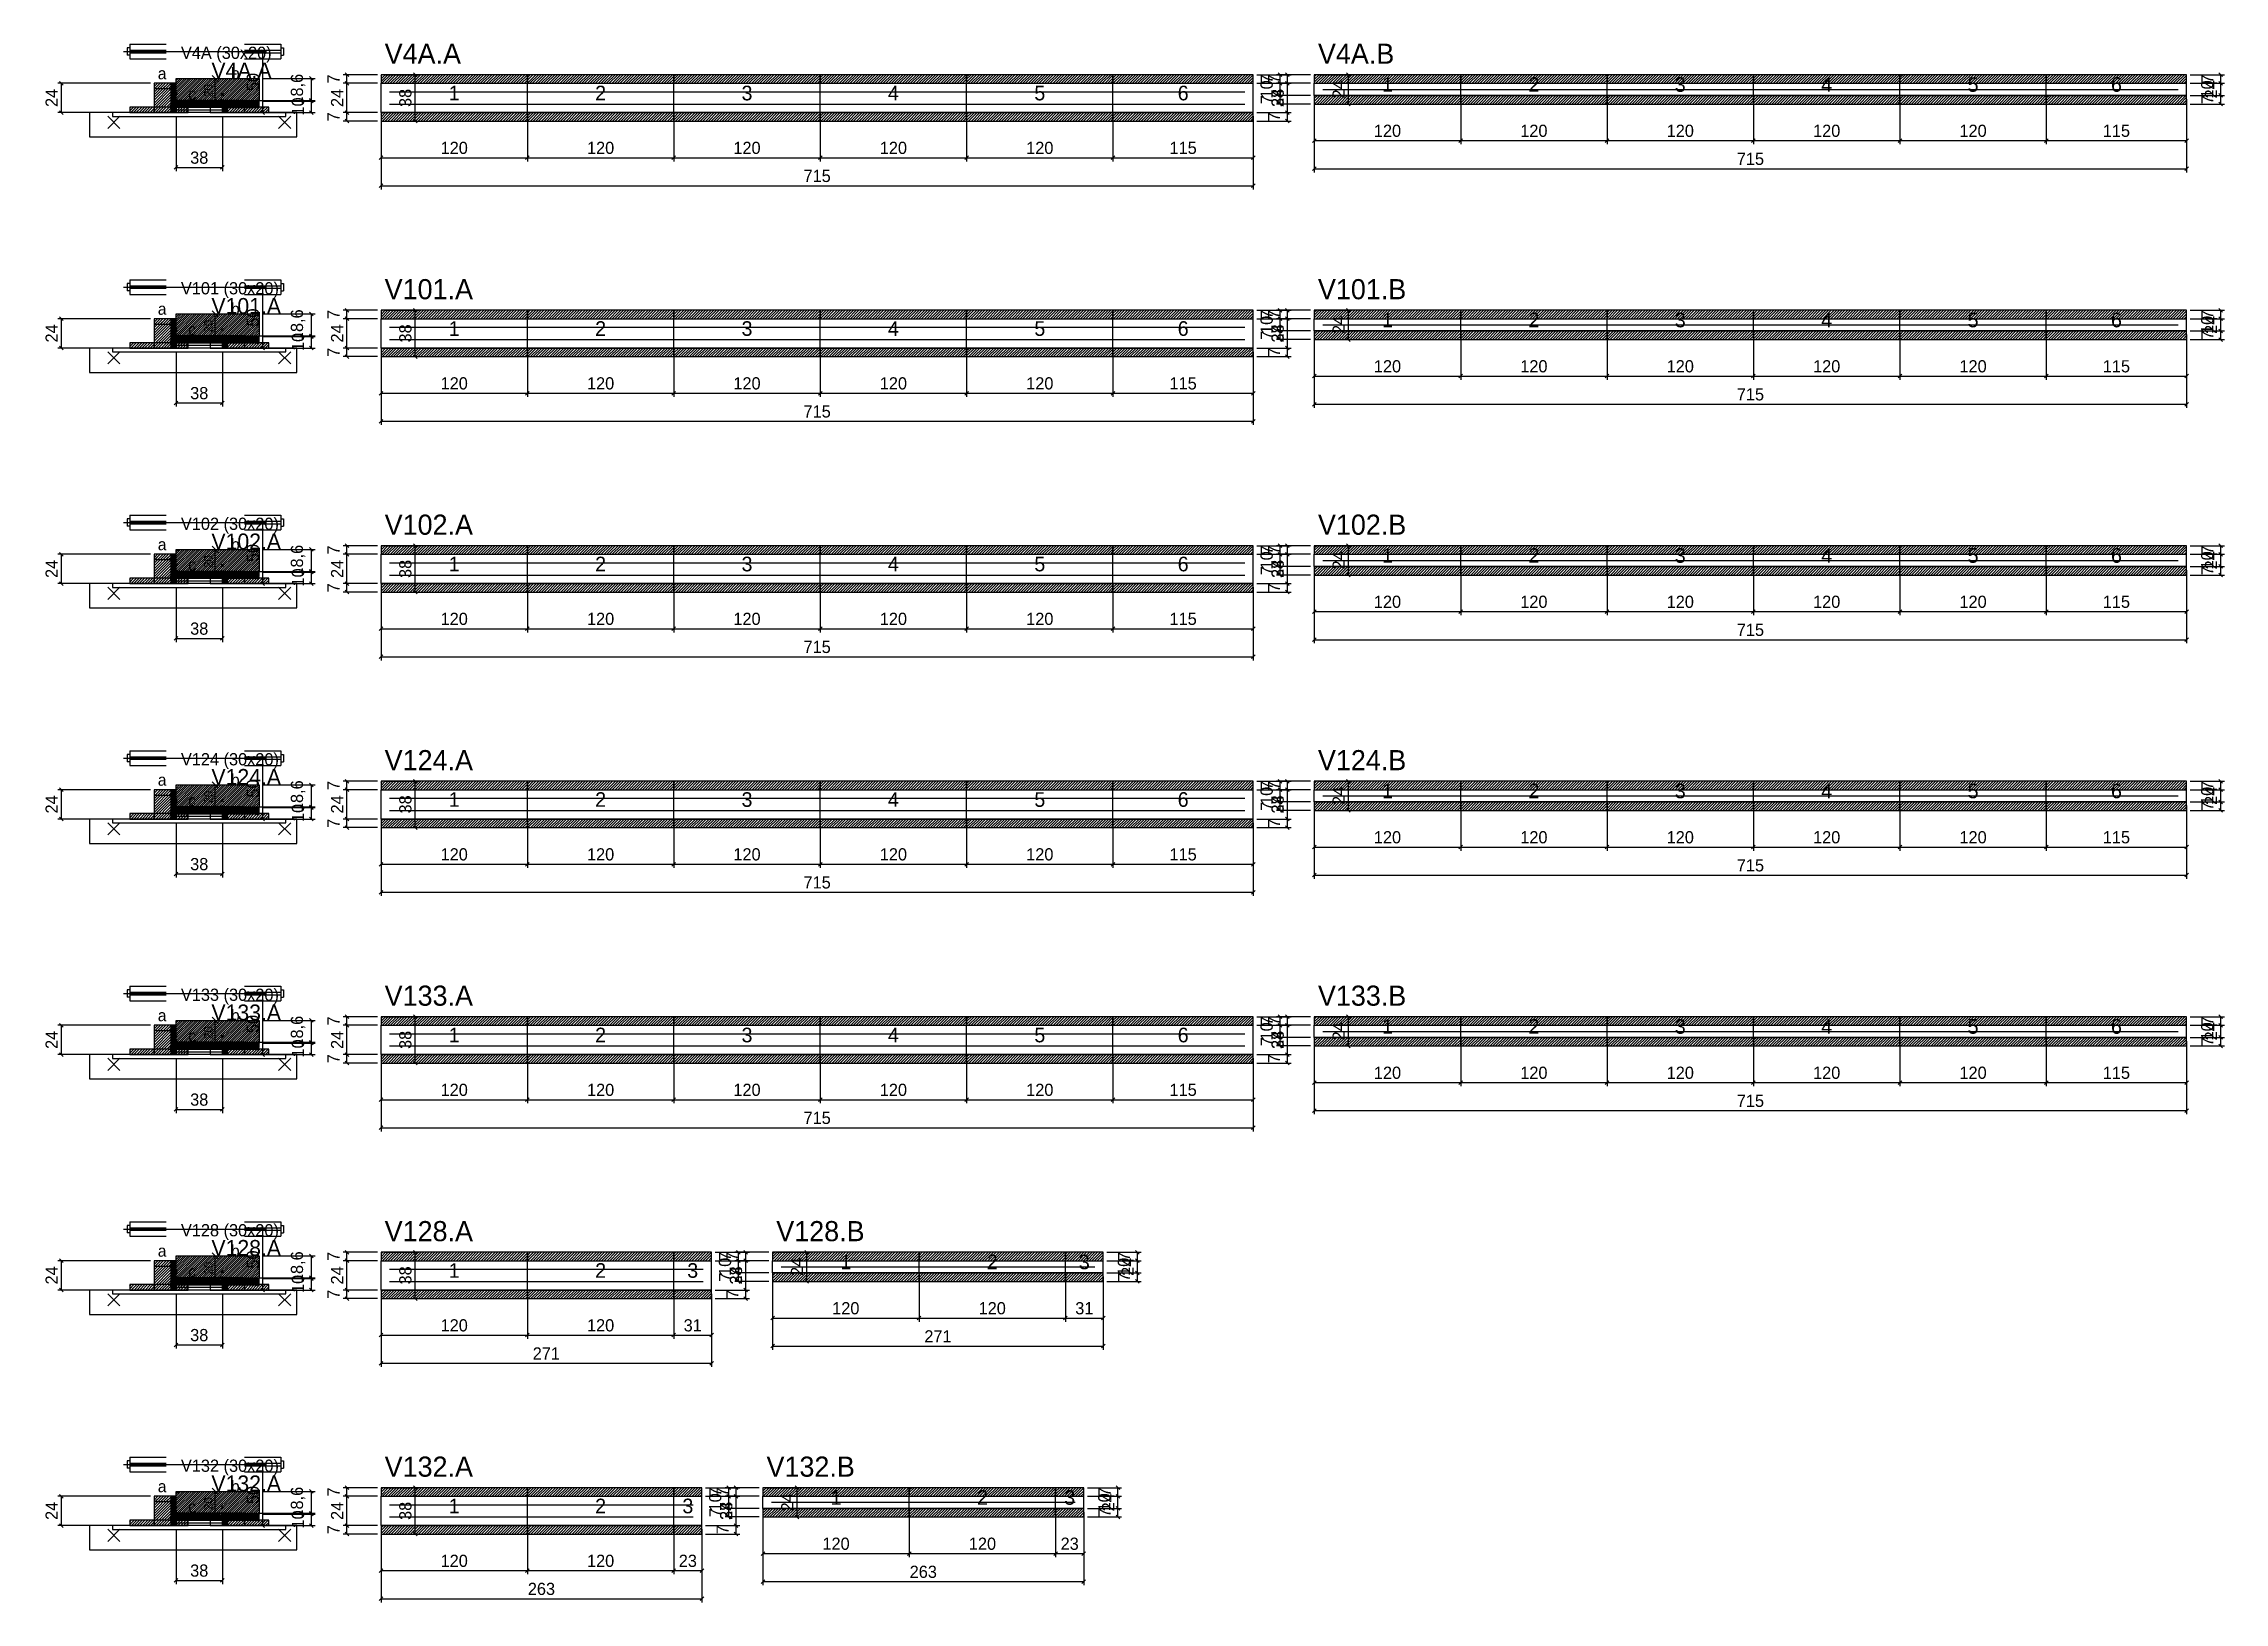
# Model space of a CAD drawing. Extents: x -9000 to 3070, y -1245 to 1250.
# Drawn here: x -69 to 1719, y -1245 to 32 of the extents above; entities that cross this region are included whole.
import ezdxf
from ezdxf.enums import TextEntityAlignment as Align

# ---------------------------------------------------------------- set-up
doc = ezdxf.new("R2010")
doc.units = 0
for name, color, linetype in [('5', 5, 'Continuous'), ('BARRA_ANCORAGEM', 126, 'Continuous'), ('barrote', 126, 'Continuous'), ('CONCRETO', 251, 'Continuous'), ('COTA', 241, 'Continuous'), ('Cota Seção (2x)', 241, 'Continuous'), ('detalhes', 7, 'Continuous'), ('Hachura', 251, 'Continuous'), ('HACHURACONCRETO', 251, 'Continuous'), ('Madeira', 126, 'Continuous'), ('NOMENCLATURA', 7, 'Continuous'), ('Painéis', 200, 'Continuous'), ('presilha', 224, 'Continuous'), ('SARR_2.2x5', 40, 'Continuous'), ('SARR_2.2x7', 40, 'Continuous'), ('SARRAFO_2_2X7', 40, 'Continuous'), ('SCO-___-LAJ', 224, 'Continuous'), ('TENSOR', 224, 'Continuous'), ('Texto Seção', 7, 'Continuous')]:
    doc.layers.add(name, color=color, linetype=linetype)
doc.dimstyles.new('PAINEL', dxfattribs={"dimtxt": 10, "dimasz": 3, "dimexe": 3, "dimexo": 3, "dimgap": 3, "dimtad": 1, "dimblk": 'OBLIQUE', "dimblk1": 'OBLIQUE', "dimcen": 2.5, "dimclrd": 4, "dimclre": 4, "dimclrt": 240, "dimazin": 3, "dimtfac": 1, "dimtmove": 0, "dimatfit": 3})
doc.dimstyles.new('SECAO2X', dxfattribs={"dimtxt": 7, "dimasz": 5, "dimexe": 3, "dimexo": 3, "dimgap": 2, "dimtad": 3, "dimblk": 'OBLIQUE', "dimblk1": 'OBLIQUE', "dimcen": 2.5, "dimclrd": 4, "dimclre": 4, "dimclrt": 1, "dimazin": 3, "dimtfac": 1, "dimtmove": 0, "dimatfit": 3})

msp = doc.modelspace()

# ---------------------------------------------------------------- texts
at = {"layer": '5'}
for s, p in [('1', (1033, -1)), ('2', (1153, -1)), ('3', (1273, -1)), ('4', (1393, -1)), ('5', (1513, -1)), ('6', (1630.5, -1)), ('1', (268, -8)), ('2', (388, -8)), ('3', (508, -8)), ('4', (628, -8)), ('5', (748, -8)), ('6', (865.5, -8)), ('1', (268, -201)), ('2', (388, -201)), ('3', (508, -201)), ('4', (628, -201)), ('5', (748, -201)), ('6', (865.5, -201)), ('1', (1033, -194)), ('2', (1153, -194)), ('3', (1273, -194)), ('4', (1393, -194)), ('5', (1513, -194)), ('6', (1630.5, -194)), ('1', (268, -394)), ('2', (388, -394)), ('3', (508, -394)), ('4', (628, -394)), ('5', (748, -394)), ('6', (865.5, -394)), ('1', (1033, -387)), ('2', (1153, -387)), ('3', (1273, -387)), ('4', (1393, -387)), ('5', (1513, -387)), ('6', (1630.5, -387)), ('1', (268, -587)), ('2', (388, -587)), ('3', (508, -587)), ('4', (628, -587)), ('5', (748, -587)), ('6', (865.5, -587)), ('1', (1033, -580)), ('2', (1153, -580)), ('3', (1273, -580)), ('4', (1393, -580)), ('5', (1513, -580)), ('6', (1630.5, -580)), ('1', (1033, -773)), ('2', (1153, -773)), ('3', (1273, -773)), ('4', (1393, -773)), ('5', (1513, -773)), ('6', (1630.5, -773)), ('1', (268, -780)), ('2', (388, -780)), ('3', (508, -780)), ('4', (628, -780)), ('5', (748, -780)), ('6', (865.5, -780)), ('1', (589, -966)), ('2', (709, -966)), ('3', (784.5, -966)), ('1', (268, -973)), ('2', (388, -973)), ('3', (463.5, -973)), ('1', (268, -1166)), ('2', (388, -1166)), ('3', (459.5, -1166)), ('1', (581, -1159)), ('2', (701, -1159)), ('3', (772.5, -1159))]:
    msp.add_text(s, height=12, dxfattribs=at).set_placement(p, align=Align.MIDDLE_CENTER)
at = {"layer": 'detalhes'}
for s, p in [('a', (25, 3.3)), ('b', (85, 3.3)), ('c', (50, -13.5)), ('a', (25, -189.7)), ('b', (85, -189.7)), ('c', (50, -206.5)), ('a', (25, -382.7)), ('b', (85, -382.7)), ('c', (50, -399.5)), ('a', (25, -575.7)), ('b', (85, -575.7)), ('c', (50, -592.5)), ('a', (25, -768.7)), ('b', (85, -768.7)), ('c', (50, -785.5)), ('a', (25, -961.7)), ('b', (85, -961.7)), ('c', (50, -978.5)), ('a', (25, -1154.7)), ('b', (85, -1154.7)), ('c', (50, -1171.5))]:
    msp.add_text(s, height=9.6, dxfattribs=at).set_placement(p)
at = {"layer": 'NOMENCLATURA'}
for s, p in [('V4A.A', (211, 16)), ('V4A.B', (976, 16)), ('V101.A', (211, -177)), ('V101.B', (976, -177)), ('V102.A', (211, -370)), ('V102.B', (976, -370)), ('V124.A', (211, -563)), ('V124.B', (976, -563)), ('V133.A', (211, -756)), ('V133.B', (976, -756)), ('V128.A', (211, -949)), ('V128.B', (532, -949)), ('V132.A', (211, -1142)), ('V132.B', (524, -1142))]:
    msp.add_text(s, height=16.5, dxfattribs=at).set_placement(p)
at = {"layer": 'Texto Seção'}
for s, height, p in [('V4A (30x20)', 10, (44, 20)), ('V4A.A', 13, (69, 4)), ('V101 (30x20)', 10, (44, -173)), ('V101.A', 13, (69, -189)), ('V102 (30x20)', 10, (44, -366)), ('V102.A', 13, (69, -382)), ('V124 (30x20)', 10, (44, -559)), ('V124.A', 13, (69, -575)), ('V133 (30x20)', 10, (44, -752)), ('V133.A', 13, (69, -768)), ('V128 (30x20)', 10, (44, -945)), ('V128.A', 13, (69, -961)), ('V132 (30x20)', 10, (44, -1138)), ('V132.A', 13, (69, -1154))]:
    msp.add_text(s, height=height, dxfattribs=at).set_placement(p)

# ---------------------------------------------------------------- blocks, each defined once
blk = doc.blocks.new('PAR_ESQ')
for p, q in [((-1, -1), (1, 1)), ((-1, 1), (1, -1))]:
    blk.add_line(p, q)
blk = doc.blocks.new('PAR_FUNDO_ESQ')
for p, q in [((-1, -1), (1, 1)), ((-1, 1), (1, -1))]:
    blk.add_line(p, q)
blk = doc.blocks.new('PAR_FUNDO_DIR')
for p, q in [((-1, -1), (1, 1)), ((-1, 1), (1, -1))]:
    blk.add_line(p, q)
blk = doc.blocks.new('par_int_esq')
for p, q in [((-1, -1), (1, 1)), ((-1, 1), (1, -1))]:
    blk.add_line(p, q)
blk = doc.blocks.new('par_int_dir')
for p, q in [((-1, -1), (1, 1)), ((-1, 1), (1, -1))]:
    blk.add_line(p, q)
blk = doc.blocks.new('_OBLIQUE')
at = {"color": 0, "linetype": 'BYBLOCK'}
blk.add_line((-0.5, -0.5), (0.5, 0.5), dxfattribs=at)

# ---------------------------------------------------------------- dimensions: what is measured, and where the dimension line sits
at = {"layer": 'COTA'}
for base, p1, p2 in [((111, -24), (96, -24), (96, 26)), ((-54, -24), (2, -24), (22, 0)), ((151, -14.6), (108, -14.6), (108, 4)), ((180, 0), (208, 0), (208, 7)), ((180, -24), (208, -24), (208, 0)), ((236, -31), (208, -31), (208, 7)), ((951, -31), (923, -31), (923, 7)), ((951, 0), (923, 0), (923, 7)), ((951, -24), (923, -24), (923, 0)), ((945, 0), (973, 0), (973, 7)), ((945, -10), (973, -10), (973, 0)), ((1001, -17), (973, -17), (973, 7)), ((1716, -17), (1688, -17), (1688, 7)), ((1716, 0), (1688, 0), (1688, 7)), ((1716, -10), (1688, -10), (1688, 0)), ((151, -24), (96, -24), (96, -14)), ((945, -17), (973, -17), (973, -10)), ((1716, -17), (1688, -17), (1688, -10)), ((180, -31), (208, -31), (208, -24)), ((951, -31), (923, -31), (923, -24)), ((111, -217), (96, -217), (96, -167)), ((-54, -217), (2, -217), (22, -193)), ((151, -207.6), (108, -207.6), (108, -189)), ((180, -193), (208, -193), (208, -186)), ((180, -217), (208, -217), (208, -193)), ((236, -224), (208, -224), (208, -186)), ((951, -224), (923, -224), (923, -186)), ((951, -193), (923, -193), (923, -186)), ((951, -217), (923, -217), (923, -193)), ((945, -193), (973, -193), (973, -186)), ((945, -203), (973, -203), (973, -193)), ((1001, -210), (973, -210), (973, -186)), ((1716, -210), (1688, -210), (1688, -186)), ((1716, -193), (1688, -193), (1688, -186)), ((1716, -203), (1688, -203), (1688, -193)), ((151, -217), (96, -217), (96, -207)), ((945, -210), (973, -210), (973, -203)), ((1716, -210), (1688, -210), (1688, -203)), ((180, -224), (208, -224), (208, -217)), ((951, -224), (923, -224), (923, -217)), ((111, -410), (96, -410), (96, -360)), ((-54, -410), (2, -410), (22, -386)), ((151, -400.6), (108, -400.6), (108, -382)), ((180, -386), (208, -386), (208, -379)), ((180, -410), (208, -410), (208, -386)), ((236, -417), (208, -417), (208, -379)), ((951, -417), (923, -417), (923, -379)), ((951, -386), (923, -386), (923, -379)), ((951, -410), (923, -410), (923, -386)), ((945, -386), (973, -386), (973, -379)), ((945, -396), (973, -396), (973, -386)), ((1001, -403), (973, -403), (973, -379)), ((1716, -403), (1688, -403), (1688, -379)), ((1716, -386), (1688, -386), (1688, -379)), ((1716, -396), (1688, -396), (1688, -386)), ((151, -410), (96, -410), (96, -400)), ((180, -417), (208, -417), (208, -410)), ((951, -417), (923, -417), (923, -410)), ((945, -403), (973, -403), (973, -396)), ((1716, -403), (1688, -403), (1688, -396)), ((111, -603), (96, -603), (96, -553)), ((151, -593.6), (108, -593.6), (108, -575)), ((180, -579), (208, -579), (208, -572)), ((236, -610), (208, -610), (208, -572)), ((951, -610), (923, -610), (923, -572)), ((951, -579), (923, -579), (923, -572)), ((945, -579), (973, -579), (973, -572)), ((1001, -596), (973, -596), (973, -572)), ((1716, -596), (1688, -596), (1688, -572)), ((1716, -579), (1688, -579), (1688, -572)), ((-54, -603), (2, -603), (22, -579)), ((180, -603), (208, -603), (208, -579)), ((951, -603), (923, -603), (923, -579)), ((945, -589), (973, -589), (973, -579)), ((945, -596), (973, -596), (973, -589)), ((1716, -589), (1688, -589), (1688, -579)), ((1716, -596), (1688, -596), (1688, -589)), ((151, -603), (96, -603), (96, -593)), ((180, -610), (208, -610), (208, -603)), ((951, -610), (923, -610), (923, -603)), ((111, -796), (96, -796), (96, -746)), ((151, -786.6), (108, -786.6), (108, -768)), ((180, -772), (208, -772), (208, -765)), ((236, -803), (208, -803), (208, -765)), ((951, -803), (923, -803), (923, -765)), ((951, -772), (923, -772), (923, -765)), ((945, -772), (973, -772), (973, -765)), ((1001, -789), (973, -789), (973, -765)), ((1716, -789), (1688, -789), (1688, -765)), ((1716, -772), (1688, -772), (1688, -765)), ((-54, -796), (2, -796), (22, -772)), ((151, -796), (96, -796), (96, -786)), ((180, -796), (208, -796), (208, -772)), ((951, -796), (923, -796), (923, -772)), ((945, -782), (973, -782), (973, -772)), ((945, -789), (973, -789), (973, -782)), ((1716, -782), (1688, -782), (1688, -772)), ((1716, -789), (1688, -789), (1688, -782)), ((180, -803), (208, -803), (208, -796)), ((951, -803), (923, -803), (923, -796)), ((111, -989), (96, -989), (96, -939)), ((-54, -989), (2, -989), (22, -965)), ((151, -979.6), (108, -979.6), (108, -961)), ((180, -965), (208, -965), (208, -958)), ((180, -989), (208, -989), (208, -965)), ((236, -996), (208, -996), (208, -958)), ((507, -996), (479, -996), (479, -958)), ((507, -965), (479, -965), (479, -958)), ((507, -989), (479, -989), (479, -965)), ((501, -965), (529, -965), (529, -958)), ((501, -975), (529, -975), (529, -965)), ((557, -982), (529, -982), (529, -958)), ((828, -982), (800, -982), (800, -958)), ((828, -965), (800, -965), (800, -958)), ((828, -975), (800, -975), (800, -965)), ((151, -989), (96, -989), (96, -979)), ((501, -982), (529, -982), (529, -975)), ((828, -982), (800, -982), (800, -975)), ((180, -996), (208, -996), (208, -989)), ((507, -996), (479, -996), (479, -989)), ((111, -1182), (96, -1182), (96, -1132)), ((-54, -1182), (2, -1182), (22, -1158)), ((151, -1172.6), (108, -1172.6), (108, -1154)), ((180, -1158), (208, -1158), (208, -1151)), ((180, -1182), (208, -1182), (208, -1158)), ((236, -1189), (208, -1189), (208, -1151)), ((499, -1189), (471, -1189), (471, -1151)), ((499, -1158), (471, -1158), (471, -1151)), ((499, -1182), (471, -1182), (471, -1158)), ((493, -1158), (521, -1158), (521, -1151)), ((493, -1168), (521, -1168), (521, -1158)), ((549, -1175), (521, -1175), (521, -1151)), ((812, -1175), (784, -1175), (784, -1151)), ((812, -1158), (784, -1158), (784, -1151)), ((812, -1168), (784, -1168), (784, -1158)), ((151, -1182), (96, -1182), (96, -1172)), ((493, -1175), (521, -1175), (521, -1168)), ((812, -1175), (784, -1175), (784, -1168)), ((180, -1189), (208, -1189), (208, -1182)), ((499, -1189), (471, -1189), (471, -1182))]:
    msp.add_linear_dim(base=base, p1=p1, p2=p2, angle=90, dimstyle='PAINEL', dxfattribs=at).render()
for base, p1, p2 in [((973, -47), (973, -10), (1093, -10)), ((973, -70), (973, -10), (1688, -10)), ((1093, -47), (1093, -10), (1213, -10)), ((1213, -47), (1213, -10), (1333, -10)), ((1333, -47), (1333, -10), (1453, -10)), ((1453, -47), (1453, -10), (1573, -10)), ((1573, -47), (1573, -10), (1688, -10)), ((40, -69), (40, -24), (78, -24)), ((208, -61), (208, -24), (328, -24)), ((208, -84), (208, -24), (923, -24)), ((328, -61), (328, -24), (448, -24)), ((448, -61), (448, -24), (568, -24)), ((568, -61), (568, -24), (688, -24)), ((688, -61), (688, -24), (808, -24)), ((808, -61), (808, -24), (923, -24)), ((973, -240), (973, -203), (1093, -203)), ((973, -263), (973, -203), (1688, -203)), ((1093, -240), (1093, -203), (1213, -203)), ((1213, -240), (1213, -203), (1333, -203)), ((1333, -240), (1333, -203), (1453, -203)), ((1453, -240), (1453, -203), (1573, -203)), ((1573, -240), (1573, -203), (1688, -203)), ((40, -262), (40, -217), (78, -217)), ((208, -254), (208, -217), (328, -217)), ((208, -277), (208, -217), (923, -217)), ((328, -254), (328, -217), (448, -217)), ((448, -254), (448, -217), (568, -217)), ((568, -254), (568, -217), (688, -217)), ((688, -254), (688, -217), (808, -217)), ((808, -254), (808, -217), (923, -217)), ((40, -455), (40, -410), (78, -410)), ((208, -447), (208, -410), (328, -410)), ((208, -470), (208, -410), (923, -410)), ((328, -447), (328, -410), (448, -410)), ((448, -447), (448, -410), (568, -410)), ((568, -447), (568, -410), (688, -410)), ((688, -447), (688, -410), (808, -410)), ((808, -447), (808, -410), (923, -410)), ((973, -433), (973, -396), (1093, -396)), ((973, -456), (973, -396), (1688, -396)), ((1093, -433), (1093, -396), (1213, -396)), ((1213, -433), (1213, -396), (1333, -396)), ((1333, -433), (1333, -396), (1453, -396)), ((1453, -433), (1453, -396), (1573, -396)), ((1573, -433), (1573, -396), (1688, -396)), ((973, -626), (973, -589), (1093, -589)), ((973, -649), (973, -589), (1688, -589)), ((1093, -626), (1093, -589), (1213, -589)), ((1213, -626), (1213, -589), (1333, -589)), ((1333, -626), (1333, -589), (1453, -589)), ((1453, -626), (1453, -589), (1573, -589)), ((1573, -626), (1573, -589), (1688, -589)), ((40, -648), (40, -603), (78, -603)), ((208, -640), (208, -603), (328, -603)), ((208, -663), (208, -603), (923, -603)), ((328, -640), (328, -603), (448, -603)), ((448, -640), (448, -603), (568, -603)), ((568, -640), (568, -603), (688, -603)), ((688, -640), (688, -603), (808, -603)), ((808, -640), (808, -603), (923, -603)), ((973, -819), (973, -782), (1093, -782)), ((973, -842), (973, -782), (1688, -782)), ((1093, -819), (1093, -782), (1213, -782)), ((1213, -819), (1213, -782), (1333, -782)), ((1333, -819), (1333, -782), (1453, -782)), ((1453, -819), (1453, -782), (1573, -782)), ((1573, -819), (1573, -782), (1688, -782)), ((40, -841), (40, -796), (78, -796)), ((208, -833), (208, -796), (328, -796)), ((208, -856), (208, -796), (923, -796)), ((328, -833), (328, -796), (448, -796)), ((448, -833), (448, -796), (568, -796)), ((568, -833), (568, -796), (688, -796)), ((688, -833), (688, -796), (808, -796)), ((808, -833), (808, -796), (923, -796)), ((529, -1012), (529, -975), (649, -975)), ((529, -1035), (529, -975), (800, -975)), ((649, -1012), (649, -975), (769, -975)), ((769, -1012), (769, -975), (800, -975)), ((40, -1034), (40, -989), (78, -989)), ((208, -1026), (208, -989), (328, -989)), ((208, -1049), (208, -989), (479, -989)), ((328, -1026), (328, -989), (448, -989)), ((448, -1026), (448, -989), (479, -989)), ((521, -1205), (521, -1168), (641, -1168)), ((521, -1228), (521, -1168), (784, -1168)), ((641, -1205), (641, -1168), (761, -1168)), ((761, -1205), (761, -1168), (784, -1168)), ((40, -1227), (40, -1182), (78, -1182)), ((208, -1219), (208, -1182), (328, -1182)), ((208, -1242), (208, -1182), (471, -1182)), ((328, -1219), (328, -1182), (448, -1182)), ((448, -1219), (448, -1182), (471, -1182))]:
    msp.add_linear_dim(base=base, p1=p1, p2=p2, dimstyle='PAINEL', dxfattribs=at).render()
at = {"layer": 'Cota Seção (2x)'}
for base, p1, p2 in [((72, -16), (40, -16), (40, 4)), ((72, -209), (40, -209), (40, -189)), ((72, -402), (40, -402), (40, -382)), ((72, -595), (40, -595), (40, -575)), ((72, -788), (40, -788), (40, -768)), ((72, -981), (40, -981), (40, -961)), ((72, -1174), (40, -1174), (40, -1154))]:
    msp.add_linear_dim(base=base, p1=p1, p2=p2, angle=90, dimstyle='SECAO2X', dxfattribs=at).render()

# ---------------------------------------------------------------- hatches: boundary and pattern name
at = {"layer": 'COTA'}
h = msp.add_hatch(dxfattribs=at)
h.set_pattern_fill('ANSI31', scale=0.4)
h.paths.add_polyline_path([(40, -16), (40, 4), (108, 4), (108, -14.6), (78, -14.6), (78, -16)])
h = msp.add_hatch(dxfattribs=at)
h.set_pattern_fill('ANSI31', scale=0.5)
h.paths.add_polyline_path([(208, 0), (328, 0), (328, 7), (208, 7)])
h = msp.add_hatch(dxfattribs=at)
h.set_pattern_fill('ANSI31', scale=0.5)
h.paths.add_polyline_path([(328, 0), (448, 0), (448, 7), (328, 7)])
h = msp.add_hatch(dxfattribs=at)
h.set_pattern_fill('ANSI31', scale=0.5)
h.paths.add_polyline_path([(448, 0), (568, 0), (568, 7), (448, 7)])
h = msp.add_hatch(dxfattribs=at)
h.set_pattern_fill('ANSI31', scale=0.5)
h.paths.add_polyline_path([(568, 0), (688, 0), (688, 7), (568, 7)])
h = msp.add_hatch(dxfattribs=at)
h.set_pattern_fill('ANSI31', scale=0.5)
h.paths.add_polyline_path([(688, 0), (808, 0), (808, 7), (688, 7)])
h = msp.add_hatch(dxfattribs=at)
h.set_pattern_fill('ANSI31', scale=0.5)
h.paths.add_polyline_path([(808, 0), (923, 0), (923, 7), (808, 7)])
h = msp.add_hatch(dxfattribs=at)
h.set_pattern_fill('ANSI31', scale=0.5)
h.paths.add_polyline_path([(973, 0), (1093, 0), (1093, 7), (973, 7)])
h = msp.add_hatch(dxfattribs=at)
h.set_pattern_fill('ANSI31', scale=0.5)
h.paths.add_polyline_path([(1093, 0), (1213, 0), (1213, 7), (1093, 7)])
h = msp.add_hatch(dxfattribs=at)
h.set_pattern_fill('ANSI31', scale=0.5)
h.paths.add_polyline_path([(1213, 0), (1333, 0), (1333, 7), (1213, 7)])
h = msp.add_hatch(dxfattribs=at)
h.set_pattern_fill('ANSI31', scale=0.5)
h.paths.add_polyline_path([(1333, 0), (1453, 0), (1453, 7), (1333, 7)])
h = msp.add_hatch(dxfattribs=at)
h.set_pattern_fill('ANSI31', scale=0.5)
h.paths.add_polyline_path([(1453, 0), (1573, 0), (1573, 7), (1453, 7)])
h = msp.add_hatch(dxfattribs=at)
h.set_pattern_fill('ANSI31', scale=0.5)
h.paths.add_polyline_path([(1573, 0), (1688, 0), (1688, 7), (1573, 7)])
h = msp.add_hatch(dxfattribs=at)
h.set_pattern_fill('ANSI31', scale=0.5)
h.paths.add_polyline_path([(973, -17), (1093, -17), (1093, -10), (973, -10)])
h = msp.add_hatch(dxfattribs=at)
h.set_pattern_fill('ANSI31', scale=0.5)
h.paths.add_polyline_path([(1093, -17), (1213, -17), (1213, -10), (1093, -10)])
h = msp.add_hatch(dxfattribs=at)
h.set_pattern_fill('ANSI31', scale=0.5)
h.paths.add_polyline_path([(1213, -17), (1333, -17), (1333, -10), (1213, -10)])
h = msp.add_hatch(dxfattribs=at)
h.set_pattern_fill('ANSI31', scale=0.5)
h.paths.add_polyline_path([(1333, -17), (1453, -17), (1453, -10), (1333, -10)])
h = msp.add_hatch(dxfattribs=at)
h.set_pattern_fill('ANSI31', scale=0.5)
h.paths.add_polyline_path([(1453, -17), (1573, -17), (1573, -10), (1453, -10)])
h = msp.add_hatch(dxfattribs=at)
h.set_pattern_fill('ANSI31', scale=0.5)
h.paths.add_polyline_path([(1573, -17), (1688, -17), (1688, -10), (1573, -10)])
h = msp.add_hatch(dxfattribs=at)
h.set_pattern_fill('ANSI31', scale=0.5)
h.paths.add_polyline_path([(208, -31), (328, -31), (328, -24), (208, -24)])
h = msp.add_hatch(dxfattribs=at)
h.set_pattern_fill('ANSI31', scale=0.5)
h.paths.add_polyline_path([(328, -31), (448, -31), (448, -24), (328, -24)])
h = msp.add_hatch(dxfattribs=at)
h.set_pattern_fill('ANSI31', scale=0.5)
h.paths.add_polyline_path([(448, -31), (568, -31), (568, -24), (448, -24)])
h = msp.add_hatch(dxfattribs=at)
h.set_pattern_fill('ANSI31', scale=0.5)
h.paths.add_polyline_path([(568, -31), (688, -31), (688, -24), (568, -24)])
h = msp.add_hatch(dxfattribs=at)
h.set_pattern_fill('ANSI31', scale=0.5)
h.paths.add_polyline_path([(688, -31), (808, -31), (808, -24), (688, -24)])
h = msp.add_hatch(dxfattribs=at)
h.set_pattern_fill('ANSI31', scale=0.5)
h.paths.add_polyline_path([(808, -31), (923, -31), (923, -24), (808, -24)])
h = msp.add_hatch(dxfattribs=at)
h.set_pattern_fill('ANSI31', scale=0.4)
h.paths.add_polyline_path([(40, -209), (40, -189), (108, -189), (108, -207.6), (78, -207.6), (78, -209)])
h = msp.add_hatch(dxfattribs=at)
h.set_pattern_fill('ANSI31', scale=0.5)
h.paths.add_polyline_path([(208, -193), (328, -193), (328, -186), (208, -186)])
h = msp.add_hatch(dxfattribs=at)
h.set_pattern_fill('ANSI31', scale=0.5)
h.paths.add_polyline_path([(328, -193), (448, -193), (448, -186), (328, -186)])
h = msp.add_hatch(dxfattribs=at)
h.set_pattern_fill('ANSI31', scale=0.5)
h.paths.add_polyline_path([(448, -193), (568, -193), (568, -186), (448, -186)])
h = msp.add_hatch(dxfattribs=at)
h.set_pattern_fill('ANSI31', scale=0.5)
h.paths.add_polyline_path([(568, -193), (688, -193), (688, -186), (568, -186)])
h = msp.add_hatch(dxfattribs=at)
h.set_pattern_fill('ANSI31', scale=0.5)
h.paths.add_polyline_path([(688, -193), (808, -193), (808, -186), (688, -186)])
h = msp.add_hatch(dxfattribs=at)
h.set_pattern_fill('ANSI31', scale=0.5)
h.paths.add_polyline_path([(808, -193), (923, -193), (923, -186), (808, -186)])
h = msp.add_hatch(dxfattribs=at)
h.set_pattern_fill('ANSI31', scale=0.5)
h.paths.add_polyline_path([(973, -193), (1093, -193), (1093, -186), (973, -186)])
h = msp.add_hatch(dxfattribs=at)
h.set_pattern_fill('ANSI31', scale=0.5)
h.paths.add_polyline_path([(1093, -193), (1213, -193), (1213, -186), (1093, -186)])
h = msp.add_hatch(dxfattribs=at)
h.set_pattern_fill('ANSI31', scale=0.5)
h.paths.add_polyline_path([(1213, -193), (1333, -193), (1333, -186), (1213, -186)])
h = msp.add_hatch(dxfattribs=at)
h.set_pattern_fill('ANSI31', scale=0.5)
h.paths.add_polyline_path([(1333, -193), (1453, -193), (1453, -186), (1333, -186)])
h = msp.add_hatch(dxfattribs=at)
h.set_pattern_fill('ANSI31', scale=0.5)
h.paths.add_polyline_path([(1453, -193), (1573, -193), (1573, -186), (1453, -186)])
h = msp.add_hatch(dxfattribs=at)
h.set_pattern_fill('ANSI31', scale=0.5)
h.paths.add_polyline_path([(1573, -193), (1688, -193), (1688, -186), (1573, -186)])
h = msp.add_hatch(dxfattribs=at)
h.set_pattern_fill('ANSI31', scale=0.5)
h.paths.add_polyline_path([(973, -210), (1093, -210), (1093, -203), (973, -203)])
h = msp.add_hatch(dxfattribs=at)
h.set_pattern_fill('ANSI31', scale=0.5)
h.paths.add_polyline_path([(1093, -210), (1213, -210), (1213, -203), (1093, -203)])
h = msp.add_hatch(dxfattribs=at)
h.set_pattern_fill('ANSI31', scale=0.5)
h.paths.add_polyline_path([(1213, -210), (1333, -210), (1333, -203), (1213, -203)])
h = msp.add_hatch(dxfattribs=at)
h.set_pattern_fill('ANSI31', scale=0.5)
h.paths.add_polyline_path([(1333, -210), (1453, -210), (1453, -203), (1333, -203)])
h = msp.add_hatch(dxfattribs=at)
h.set_pattern_fill('ANSI31', scale=0.5)
h.paths.add_polyline_path([(1453, -210), (1573, -210), (1573, -203), (1453, -203)])
h = msp.add_hatch(dxfattribs=at)
h.set_pattern_fill('ANSI31', scale=0.5)
h.paths.add_polyline_path([(1573, -210), (1688, -210), (1688, -203), (1573, -203)])
h = msp.add_hatch(dxfattribs=at)
h.set_pattern_fill('ANSI31', scale=0.5)
h.paths.add_polyline_path([(208, -224), (328, -224), (328, -217), (208, -217)])
h = msp.add_hatch(dxfattribs=at)
h.set_pattern_fill('ANSI31', scale=0.5)
h.paths.add_polyline_path([(328, -224), (448, -224), (448, -217), (328, -217)])
h = msp.add_hatch(dxfattribs=at)
h.set_pattern_fill('ANSI31', scale=0.5)
h.paths.add_polyline_path([(448, -224), (568, -224), (568, -217), (448, -217)])
h = msp.add_hatch(dxfattribs=at)
h.set_pattern_fill('ANSI31', scale=0.5)
h.paths.add_polyline_path([(568, -224), (688, -224), (688, -217), (568, -217)])
h = msp.add_hatch(dxfattribs=at)
h.set_pattern_fill('ANSI31', scale=0.5)
h.paths.add_polyline_path([(688, -224), (808, -224), (808, -217), (688, -217)])
h = msp.add_hatch(dxfattribs=at)
h.set_pattern_fill('ANSI31', scale=0.5)
h.paths.add_polyline_path([(808, -224), (923, -224), (923, -217), (808, -217)])
h = msp.add_hatch(dxfattribs=at)
h.set_pattern_fill('ANSI31', scale=0.4)
h.paths.add_polyline_path([(40, -402), (40, -382), (108, -382), (108, -400.6), (78, -400.6), (78, -402)])
h = msp.add_hatch(dxfattribs=at)
h.set_pattern_fill('ANSI31', scale=0.5)
h.paths.add_polyline_path([(208, -386), (328, -386), (328, -379), (208, -379)])
h = msp.add_hatch(dxfattribs=at)
h.set_pattern_fill('ANSI31', scale=0.5)
h.paths.add_polyline_path([(328, -386), (448, -386), (448, -379), (328, -379)])
h = msp.add_hatch(dxfattribs=at)
h.set_pattern_fill('ANSI31', scale=0.5)
h.paths.add_polyline_path([(448, -386), (568, -386), (568, -379), (448, -379)])
h = msp.add_hatch(dxfattribs=at)
h.set_pattern_fill('ANSI31', scale=0.5)
h.paths.add_polyline_path([(568, -386), (688, -386), (688, -379), (568, -379)])
h = msp.add_hatch(dxfattribs=at)
h.set_pattern_fill('ANSI31', scale=0.5)
h.paths.add_polyline_path([(688, -386), (808, -386), (808, -379), (688, -379)])
h = msp.add_hatch(dxfattribs=at)
h.set_pattern_fill('ANSI31', scale=0.5)
h.paths.add_polyline_path([(808, -386), (923, -386), (923, -379), (808, -379)])
h = msp.add_hatch(dxfattribs=at)
h.set_pattern_fill('ANSI31', scale=0.5)
h.paths.add_polyline_path([(973, -386), (1093, -386), (1093, -379), (973, -379)])
h = msp.add_hatch(dxfattribs=at)
h.set_pattern_fill('ANSI31', scale=0.5)
h.paths.add_polyline_path([(1093, -386), (1213, -386), (1213, -379), (1093, -379)])
h = msp.add_hatch(dxfattribs=at)
h.set_pattern_fill('ANSI31', scale=0.5)
h.paths.add_polyline_path([(1213, -386), (1333, -386), (1333, -379), (1213, -379)])
h = msp.add_hatch(dxfattribs=at)
h.set_pattern_fill('ANSI31', scale=0.5)
h.paths.add_polyline_path([(1333, -386), (1453, -386), (1453, -379), (1333, -379)])
h = msp.add_hatch(dxfattribs=at)
h.set_pattern_fill('ANSI31', scale=0.5)
h.paths.add_polyline_path([(1453, -386), (1573, -386), (1573, -379), (1453, -379)])
h = msp.add_hatch(dxfattribs=at)
h.set_pattern_fill('ANSI31', scale=0.5)
h.paths.add_polyline_path([(1573, -386), (1688, -386), (1688, -379), (1573, -379)])
h = msp.add_hatch(dxfattribs=at)
h.set_pattern_fill('ANSI31', scale=0.5)
h.paths.add_polyline_path([(208, -417), (328, -417), (328, -410), (208, -410)])
h = msp.add_hatch(dxfattribs=at)
h.set_pattern_fill('ANSI31', scale=0.5)
h.paths.add_polyline_path([(328, -417), (448, -417), (448, -410), (328, -410)])
h = msp.add_hatch(dxfattribs=at)
h.set_pattern_fill('ANSI31', scale=0.5)
h.paths.add_polyline_path([(448, -417), (568, -417), (568, -410), (448, -410)])
h = msp.add_hatch(dxfattribs=at)
h.set_pattern_fill('ANSI31', scale=0.5)
h.paths.add_polyline_path([(568, -417), (688, -417), (688, -410), (568, -410)])
h = msp.add_hatch(dxfattribs=at)
h.set_pattern_fill('ANSI31', scale=0.5)
h.paths.add_polyline_path([(688, -417), (808, -417), (808, -410), (688, -410)])
h = msp.add_hatch(dxfattribs=at)
h.set_pattern_fill('ANSI31', scale=0.5)
h.paths.add_polyline_path([(808, -417), (923, -417), (923, -410), (808, -410)])
h = msp.add_hatch(dxfattribs=at)
h.set_pattern_fill('ANSI31', scale=0.5)
h.paths.add_polyline_path([(973, -403), (1093, -403), (1093, -396), (973, -396)])
h = msp.add_hatch(dxfattribs=at)
h.set_pattern_fill('ANSI31', scale=0.5)
h.paths.add_polyline_path([(1093, -403), (1213, -403), (1213, -396), (1093, -396)])
h = msp.add_hatch(dxfattribs=at)
h.set_pattern_fill('ANSI31', scale=0.5)
h.paths.add_polyline_path([(1213, -403), (1333, -403), (1333, -396), (1213, -396)])
h = msp.add_hatch(dxfattribs=at)
h.set_pattern_fill('ANSI31', scale=0.5)
h.paths.add_polyline_path([(1333, -403), (1453, -403), (1453, -396), (1333, -396)])
h = msp.add_hatch(dxfattribs=at)
h.set_pattern_fill('ANSI31', scale=0.5)
h.paths.add_polyline_path([(1453, -403), (1573, -403), (1573, -396), (1453, -396)])
h = msp.add_hatch(dxfattribs=at)
h.set_pattern_fill('ANSI31', scale=0.5)
h.paths.add_polyline_path([(1573, -403), (1688, -403), (1688, -396), (1573, -396)])
h = msp.add_hatch(dxfattribs=at)
h.set_pattern_fill('ANSI31', scale=0.5)
h.paths.add_polyline_path([(208, -579), (328, -579), (328, -572), (208, -572)])
h = msp.add_hatch(dxfattribs=at)
h.set_pattern_fill('ANSI31', scale=0.5)
h.paths.add_polyline_path([(328, -579), (448, -579), (448, -572), (328, -572)])
h = msp.add_hatch(dxfattribs=at)
h.set_pattern_fill('ANSI31', scale=0.5)
h.paths.add_polyline_path([(448, -579), (568, -579), (568, -572), (448, -572)])
h = msp.add_hatch(dxfattribs=at)
h.set_pattern_fill('ANSI31', scale=0.5)
h.paths.add_polyline_path([(568, -579), (688, -579), (688, -572), (568, -572)])
h = msp.add_hatch(dxfattribs=at)
h.set_pattern_fill('ANSI31', scale=0.5)
h.paths.add_polyline_path([(688, -579), (808, -579), (808, -572), (688, -572)])
h = msp.add_hatch(dxfattribs=at)
h.set_pattern_fill('ANSI31', scale=0.5)
h.paths.add_polyline_path([(808, -579), (923, -579), (923, -572), (808, -572)])
h = msp.add_hatch(dxfattribs=at)
h.set_pattern_fill('ANSI31', scale=0.5)
h.paths.add_polyline_path([(973, -579), (1093, -579), (1093, -572), (973, -572)])
h = msp.add_hatch(dxfattribs=at)
h.set_pattern_fill('ANSI31', scale=0.5)
h.paths.add_polyline_path([(1093, -579), (1213, -579), (1213, -572), (1093, -572)])
h = msp.add_hatch(dxfattribs=at)
h.set_pattern_fill('ANSI31', scale=0.5)
h.paths.add_polyline_path([(1213, -579), (1333, -579), (1333, -572), (1213, -572)])
h = msp.add_hatch(dxfattribs=at)
h.set_pattern_fill('ANSI31', scale=0.5)
h.paths.add_polyline_path([(1333, -579), (1453, -579), (1453, -572), (1333, -572)])
h = msp.add_hatch(dxfattribs=at)
h.set_pattern_fill('ANSI31', scale=0.5)
h.paths.add_polyline_path([(1453, -579), (1573, -579), (1573, -572), (1453, -572)])
h = msp.add_hatch(dxfattribs=at)
h.set_pattern_fill('ANSI31', scale=0.5)
h.paths.add_polyline_path([(1573, -579), (1688, -579), (1688, -572), (1573, -572)])
h = msp.add_hatch(dxfattribs=at)
h.set_pattern_fill('ANSI31', scale=0.4)
h.paths.add_polyline_path([(40, -595), (40, -575), (108, -575), (108, -593.6), (78, -593.6), (78, -595)])
h = msp.add_hatch(dxfattribs=at)
h.set_pattern_fill('ANSI31', scale=0.5)
h.paths.add_polyline_path([(973, -596), (1093, -596), (1093, -589), (973, -589)])
h = msp.add_hatch(dxfattribs=at)
h.set_pattern_fill('ANSI31', scale=0.5)
h.paths.add_polyline_path([(1093, -596), (1213, -596), (1213, -589), (1093, -589)])
h = msp.add_hatch(dxfattribs=at)
h.set_pattern_fill('ANSI31', scale=0.5)
h.paths.add_polyline_path([(1213, -596), (1333, -596), (1333, -589), (1213, -589)])
h = msp.add_hatch(dxfattribs=at)
h.set_pattern_fill('ANSI31', scale=0.5)
h.paths.add_polyline_path([(1333, -596), (1453, -596), (1453, -589), (1333, -589)])
h = msp.add_hatch(dxfattribs=at)
h.set_pattern_fill('ANSI31', scale=0.5)
h.paths.add_polyline_path([(1453, -596), (1573, -596), (1573, -589), (1453, -589)])
h = msp.add_hatch(dxfattribs=at)
h.set_pattern_fill('ANSI31', scale=0.5)
h.paths.add_polyline_path([(1573, -596), (1688, -596), (1688, -589), (1573, -589)])
h = msp.add_hatch(dxfattribs=at)
h.set_pattern_fill('ANSI31', scale=0.5)
h.paths.add_polyline_path([(208, -610), (328, -610), (328, -603), (208, -603)])
h = msp.add_hatch(dxfattribs=at)
h.set_pattern_fill('ANSI31', scale=0.5)
h.paths.add_polyline_path([(328, -610), (448, -610), (448, -603), (328, -603)])
h = msp.add_hatch(dxfattribs=at)
h.set_pattern_fill('ANSI31', scale=0.5)
h.paths.add_polyline_path([(448, -610), (568, -610), (568, -603), (448, -603)])
h = msp.add_hatch(dxfattribs=at)
h.set_pattern_fill('ANSI31', scale=0.5)
h.paths.add_polyline_path([(568, -610), (688, -610), (688, -603), (568, -603)])
h = msp.add_hatch(dxfattribs=at)
h.set_pattern_fill('ANSI31', scale=0.5)
h.paths.add_polyline_path([(688, -610), (808, -610), (808, -603), (688, -603)])
h = msp.add_hatch(dxfattribs=at)
h.set_pattern_fill('ANSI31', scale=0.5)
h.paths.add_polyline_path([(808, -610), (923, -610), (923, -603), (808, -603)])
h = msp.add_hatch(dxfattribs=at)
h.set_pattern_fill('ANSI31', scale=0.4)
h.paths.add_polyline_path([(40, -788), (40, -768), (108, -768), (108, -786.6), (78, -786.6), (78, -788)])
h = msp.add_hatch(dxfattribs=at)
h.set_pattern_fill('ANSI31', scale=0.5)
h.paths.add_polyline_path([(208, -772), (328, -772), (328, -765), (208, -765)])
h = msp.add_hatch(dxfattribs=at)
h.set_pattern_fill('ANSI31', scale=0.5)
h.paths.add_polyline_path([(328, -772), (448, -772), (448, -765), (328, -765)])
h = msp.add_hatch(dxfattribs=at)
h.set_pattern_fill('ANSI31', scale=0.5)
h.paths.add_polyline_path([(448, -772), (568, -772), (568, -765), (448, -765)])
h = msp.add_hatch(dxfattribs=at)
h.set_pattern_fill('ANSI31', scale=0.5)
h.paths.add_polyline_path([(568, -772), (688, -772), (688, -765), (568, -765)])
h = msp.add_hatch(dxfattribs=at)
h.set_pattern_fill('ANSI31', scale=0.5)
h.paths.add_polyline_path([(688, -772), (808, -772), (808, -765), (688, -765)])
h = msp.add_hatch(dxfattribs=at)
h.set_pattern_fill('ANSI31', scale=0.5)
h.paths.add_polyline_path([(808, -772), (923, -772), (923, -765), (808, -765)])
h = msp.add_hatch(dxfattribs=at)
h.set_pattern_fill('ANSI31', scale=0.5)
h.paths.add_polyline_path([(973, -772), (1093, -772), (1093, -765), (973, -765)])
h = msp.add_hatch(dxfattribs=at)
h.set_pattern_fill('ANSI31', scale=0.5)
h.paths.add_polyline_path([(1093, -772), (1213, -772), (1213, -765), (1093, -765)])
h = msp.add_hatch(dxfattribs=at)
h.set_pattern_fill('ANSI31', scale=0.5)
h.paths.add_polyline_path([(1213, -772), (1333, -772), (1333, -765), (1213, -765)])
h = msp.add_hatch(dxfattribs=at)
h.set_pattern_fill('ANSI31', scale=0.5)
h.paths.add_polyline_path([(1333, -772), (1453, -772), (1453, -765), (1333, -765)])
h = msp.add_hatch(dxfattribs=at)
h.set_pattern_fill('ANSI31', scale=0.5)
h.paths.add_polyline_path([(1453, -772), (1573, -772), (1573, -765), (1453, -765)])
h = msp.add_hatch(dxfattribs=at)
h.set_pattern_fill('ANSI31', scale=0.5)
h.paths.add_polyline_path([(1573, -772), (1688, -772), (1688, -765), (1573, -765)])
h = msp.add_hatch(dxfattribs=at)
h.set_pattern_fill('ANSI31', scale=0.5)
h.paths.add_polyline_path([(973, -789), (1093, -789), (1093, -782), (973, -782)])
h = msp.add_hatch(dxfattribs=at)
h.set_pattern_fill('ANSI31', scale=0.5)
h.paths.add_polyline_path([(1093, -789), (1213, -789), (1213, -782), (1093, -782)])
h = msp.add_hatch(dxfattribs=at)
h.set_pattern_fill('ANSI31', scale=0.5)
h.paths.add_polyline_path([(1213, -789), (1333, -789), (1333, -782), (1213, -782)])
h = msp.add_hatch(dxfattribs=at)
h.set_pattern_fill('ANSI31', scale=0.5)
h.paths.add_polyline_path([(1333, -789), (1453, -789), (1453, -782), (1333, -782)])
h = msp.add_hatch(dxfattribs=at)
h.set_pattern_fill('ANSI31', scale=0.5)
h.paths.add_polyline_path([(1453, -789), (1573, -789), (1573, -782), (1453, -782)])
h = msp.add_hatch(dxfattribs=at)
h.set_pattern_fill('ANSI31', scale=0.5)
h.paths.add_polyline_path([(1573, -789), (1688, -789), (1688, -782), (1573, -782)])
h = msp.add_hatch(dxfattribs=at)
h.set_pattern_fill('ANSI31', scale=0.5)
h.paths.add_polyline_path([(208, -803), (328, -803), (328, -796), (208, -796)])
h = msp.add_hatch(dxfattribs=at)
h.set_pattern_fill('ANSI31', scale=0.5)
h.paths.add_polyline_path([(328, -803), (448, -803), (448, -796), (328, -796)])
h = msp.add_hatch(dxfattribs=at)
h.set_pattern_fill('ANSI31', scale=0.5)
h.paths.add_polyline_path([(448, -803), (568, -803), (568, -796), (448, -796)])
h = msp.add_hatch(dxfattribs=at)
h.set_pattern_fill('ANSI31', scale=0.5)
h.paths.add_polyline_path([(568, -803), (688, -803), (688, -796), (568, -796)])
h = msp.add_hatch(dxfattribs=at)
h.set_pattern_fill('ANSI31', scale=0.5)
h.paths.add_polyline_path([(688, -803), (808, -803), (808, -796), (688, -796)])
h = msp.add_hatch(dxfattribs=at)
h.set_pattern_fill('ANSI31', scale=0.5)
h.paths.add_polyline_path([(808, -803), (923, -803), (923, -796), (808, -796)])
h = msp.add_hatch(dxfattribs=at)
h.set_pattern_fill('ANSI31', scale=0.4)
h.paths.add_polyline_path([(40, -981), (40, -961), (108, -961), (108, -979.6), (78, -979.6), (78, -981)])
h = msp.add_hatch(dxfattribs=at)
h.set_pattern_fill('ANSI31', scale=0.5)
h.paths.add_polyline_path([(208, -965), (328, -965), (328, -958), (208, -958)])
h = msp.add_hatch(dxfattribs=at)
h.set_pattern_fill('ANSI31', scale=0.5)
h.paths.add_polyline_path([(328, -965), (448, -965), (448, -958), (328, -958)])
h = msp.add_hatch(dxfattribs=at)
h.set_pattern_fill('ANSI31', scale=0.5)
h.paths.add_polyline_path([(448, -965), (479, -965), (479, -958), (448, -958)])
h = msp.add_hatch(dxfattribs=at)
h.set_pattern_fill('ANSI31', scale=0.5)
h.paths.add_polyline_path([(529, -965), (649, -965), (649, -958), (529, -958)])
h = msp.add_hatch(dxfattribs=at)
h.set_pattern_fill('ANSI31', scale=0.5)
h.paths.add_polyline_path([(649, -965), (769, -965), (769, -958), (649, -958)])
h = msp.add_hatch(dxfattribs=at)
h.set_pattern_fill('ANSI31', scale=0.5)
h.paths.add_polyline_path([(769, -965), (800, -965), (800, -958), (769, -958)])
h = msp.add_hatch(dxfattribs=at)
h.set_pattern_fill('ANSI31', scale=0.5)
h.paths.add_polyline_path([(529, -982), (649, -982), (649, -975), (529, -975)])
h = msp.add_hatch(dxfattribs=at)
h.set_pattern_fill('ANSI31', scale=0.5)
h.paths.add_polyline_path([(649, -982), (769, -982), (769, -975), (649, -975)])
h = msp.add_hatch(dxfattribs=at)
h.set_pattern_fill('ANSI31', scale=0.5)
h.paths.add_polyline_path([(769, -982), (800, -982), (800, -975), (769, -975)])
h = msp.add_hatch(dxfattribs=at)
h.set_pattern_fill('ANSI31', scale=0.5)
h.paths.add_polyline_path([(208, -996), (328, -996), (328, -989), (208, -989)])
h = msp.add_hatch(dxfattribs=at)
h.set_pattern_fill('ANSI31', scale=0.5)
h.paths.add_polyline_path([(328, -996), (448, -996), (448, -989), (328, -989)])
h = msp.add_hatch(dxfattribs=at)
h.set_pattern_fill('ANSI31', scale=0.5)
h.paths.add_polyline_path([(448, -996), (479, -996), (479, -989), (448, -989)])
h = msp.add_hatch(dxfattribs=at)
h.set_pattern_fill('ANSI31', scale=0.4)
h.paths.add_polyline_path([(40, -1174), (40, -1154), (108, -1154), (108, -1172.6), (78, -1172.6), (78, -1174)])
h = msp.add_hatch(dxfattribs=at)
h.set_pattern_fill('ANSI31', scale=0.5)
h.paths.add_polyline_path([(208, -1158), (328, -1158), (328, -1151), (208, -1151)])
h = msp.add_hatch(dxfattribs=at)
h.set_pattern_fill('ANSI31', scale=0.5)
h.paths.add_polyline_path([(328, -1158), (448, -1158), (448, -1151), (328, -1151)])
h = msp.add_hatch(dxfattribs=at)
h.set_pattern_fill('ANSI31', scale=0.5)
h.paths.add_polyline_path([(448, -1158), (471, -1158), (471, -1151), (448, -1151)])
h = msp.add_hatch(dxfattribs=at)
h.set_pattern_fill('ANSI31', scale=0.5)
h.paths.add_polyline_path([(521, -1158), (641, -1158), (641, -1151), (521, -1151)])
h = msp.add_hatch(dxfattribs=at)
h.set_pattern_fill('ANSI31', scale=0.5)
h.paths.add_polyline_path([(641, -1158), (761, -1158), (761, -1151), (641, -1151)])
h = msp.add_hatch(dxfattribs=at)
h.set_pattern_fill('ANSI31', scale=0.5)
h.paths.add_polyline_path([(761, -1158), (784, -1158), (784, -1151), (761, -1151)])
h = msp.add_hatch(dxfattribs=at)
h.set_pattern_fill('ANSI31', scale=0.5)
h.paths.add_polyline_path([(521, -1175), (641, -1175), (641, -1168), (521, -1168)])
h = msp.add_hatch(dxfattribs=at)
h.set_pattern_fill('ANSI31', scale=0.5)
h.paths.add_polyline_path([(641, -1175), (761, -1175), (761, -1168), (641, -1168)])
h = msp.add_hatch(dxfattribs=at)
h.set_pattern_fill('ANSI31', scale=0.5)
h.paths.add_polyline_path([(761, -1175), (784, -1175), (784, -1168), (761, -1168)])
h = msp.add_hatch(dxfattribs=at)
h.set_pattern_fill('ANSI31', scale=0.5)
h.paths.add_polyline_path([(208, -1189), (328, -1189), (328, -1182), (208, -1182)])
h = msp.add_hatch(dxfattribs=at)
h.set_pattern_fill('ANSI31', scale=0.5)
h.paths.add_polyline_path([(328, -1189), (448, -1189), (448, -1182), (328, -1182)])
h = msp.add_hatch(dxfattribs=at)
h.set_pattern_fill('ANSI31', scale=0.5)
h.paths.add_polyline_path([(448, -1189), (471, -1189), (471, -1182), (448, -1182)])
at = {"layer": 'Hachura'}
h = msp.add_hatch(dxfattribs=at)
h.set_pattern_fill('ANSI31', scale=0.5)
h.paths.add_polyline_path([(22, -24), (36, -24), (36, 0), (22, 0)])
h = msp.add_hatch(dxfattribs=at)
h.set_pattern_fill('ANSI31', scale=0.5)
h.paths.add_polyline_path([(22, -4.4), (36, -4.4), (36, 0), (22, 0)])
h = msp.add_hatch(dxfattribs=at)
h.set_pattern_fill('SOLID')
h.paths.add_polyline_path([(36, -24), (40, -24), (40, 0), (36, 0)])
h = msp.add_hatch(dxfattribs=at)
h.set_pattern_fill('SOLID')
h.paths.add_polyline_path([(40, -19.6), (78, -19.6), (78, -16), (40, -16)])
h = msp.add_hatch(dxfattribs=at)
h.set_pattern_fill('SOLID')
h.paths.add_polyline_path([(78, -24), (82, -24), (82, -14), (78, -14)])
h = msp.add_hatch(dxfattribs=at)
h.set_pattern_fill('SOLID')
h.paths.add_polyline_path([(78, -14), (108, -14), (108, -20), (78, -20)])
h = msp.add_hatch(dxfattribs=at)
h.set_pattern_fill('ANSI31', scale=0.5)
h.paths.add_polyline_path([(82, -24), (96, -24), (96, -14), (82, -14)])
h = msp.add_hatch(dxfattribs=at)
h.set_pattern_fill('ANSI31', scale=0.5)
h.paths.add_polyline_path([(82, -18.4), (96, -18.4), (96, -14), (82, -14)])
h = msp.add_hatch(dxfattribs=at)
h.set_pattern_fill('ANSI31', scale=0.5)
h.paths.add_polyline_path([(2, -24), (22, -24), (22, -19.6), (2, -19.6)])
h = msp.add_hatch(dxfattribs=at)
h.set_pattern_fill('ANSI31', scale=0.5)
h.paths.add_polyline_path([(40, -24), (50, -24), (50, -19.6), (40, -19.6)])
h = msp.add_hatch(dxfattribs=at)
h.set_pattern_fill('ANSI31', scale=0.5)
h.paths.add_polyline_path([(96, -24), (116, -24), (116, -19.6), (96, -19.6)])
h = msp.add_hatch(dxfattribs=at)
h.set_pattern_fill('ANSI31', scale=0.5)
h.paths.add_polyline_path([(22, -217), (36, -217), (36, -193), (22, -193)])
h = msp.add_hatch(dxfattribs=at)
h.set_pattern_fill('ANSI31', scale=0.5)
h.paths.add_polyline_path([(22, -197.4), (36, -197.4), (36, -193), (22, -193)])
h = msp.add_hatch(dxfattribs=at)
h.set_pattern_fill('SOLID')
h.paths.add_polyline_path([(36, -217), (40, -217), (40, -193), (36, -193)])
h = msp.add_hatch(dxfattribs=at)
h.set_pattern_fill('ANSI31', scale=0.5)
h.paths.add_polyline_path([(2, -217), (22, -217), (22, -212.6), (2, -212.6)])
h = msp.add_hatch(dxfattribs=at)
h.set_pattern_fill('SOLID')
h.paths.add_polyline_path([(40, -212.6), (78, -212.6), (78, -209), (40, -209)])
h = msp.add_hatch(dxfattribs=at)
h.set_pattern_fill('ANSI31', scale=0.5)
h.paths.add_polyline_path([(40, -217), (50, -217), (50, -212.6), (40, -212.6)])
h = msp.add_hatch(dxfattribs=at)
h.set_pattern_fill('SOLID')
h.paths.add_polyline_path([(78, -217), (82, -217), (82, -207), (78, -207)])
h = msp.add_hatch(dxfattribs=at)
h.set_pattern_fill('SOLID')
h.paths.add_polyline_path([(78, -207), (108, -207), (108, -213), (78, -213)])
h = msp.add_hatch(dxfattribs=at)
h.set_pattern_fill('ANSI31', scale=0.5)
h.paths.add_polyline_path([(82, -217), (96, -217), (96, -207), (82, -207)])
h = msp.add_hatch(dxfattribs=at)
h.set_pattern_fill('ANSI31', scale=0.5)
h.paths.add_polyline_path([(82, -211.4), (96, -211.4), (96, -207), (82, -207)])
h = msp.add_hatch(dxfattribs=at)
h.set_pattern_fill('ANSI31', scale=0.5)
h.paths.add_polyline_path([(96, -217), (116, -217), (116, -212.6), (96, -212.6)])
h = msp.add_hatch(dxfattribs=at)
h.set_pattern_fill('ANSI31', scale=0.5)
h.paths.add_polyline_path([(22, -410), (36, -410), (36, -386), (22, -386)])
h = msp.add_hatch(dxfattribs=at)
h.set_pattern_fill('ANSI31', scale=0.5)
h.paths.add_polyline_path([(22, -390.4), (36, -390.4), (36, -386), (22, -386)])
h = msp.add_hatch(dxfattribs=at)
h.set_pattern_fill('SOLID')
h.paths.add_polyline_path([(36, -410), (40, -410), (40, -386), (36, -386)])
h = msp.add_hatch(dxfattribs=at)
h.set_pattern_fill('ANSI31', scale=0.5)
h.paths.add_polyline_path([(2, -410), (22, -410), (22, -405.6), (2, -405.6)])
h = msp.add_hatch(dxfattribs=at)
h.set_pattern_fill('SOLID')
h.paths.add_polyline_path([(40, -405.6), (78, -405.6), (78, -402), (40, -402)])
h = msp.add_hatch(dxfattribs=at)
h.set_pattern_fill('ANSI31', scale=0.5)
h.paths.add_polyline_path([(40, -410), (50, -410), (50, -405.6), (40, -405.6)])
h = msp.add_hatch(dxfattribs=at)
h.set_pattern_fill('SOLID')
h.paths.add_polyline_path([(78, -410), (82, -410), (82, -400), (78, -400)])
h = msp.add_hatch(dxfattribs=at)
h.set_pattern_fill('SOLID')
h.paths.add_polyline_path([(78, -400), (108, -400), (108, -406), (78, -406)])
h = msp.add_hatch(dxfattribs=at)
h.set_pattern_fill('ANSI31', scale=0.5)
h.paths.add_polyline_path([(82, -410), (96, -410), (96, -400), (82, -400)])
h = msp.add_hatch(dxfattribs=at)
h.set_pattern_fill('ANSI31', scale=0.5)
h.paths.add_polyline_path([(82, -404.4), (96, -404.4), (96, -400), (82, -400)])
h = msp.add_hatch(dxfattribs=at)
h.set_pattern_fill('ANSI31', scale=0.5)
h.paths.add_polyline_path([(96, -410), (116, -410), (116, -405.6), (96, -405.6)])
h = msp.add_hatch(dxfattribs=at)
h.set_pattern_fill('ANSI31', scale=0.5)
h.paths.add_polyline_path([(22, -603), (36, -603), (36, -579), (22, -579)])
h = msp.add_hatch(dxfattribs=at)
h.set_pattern_fill('ANSI31', scale=0.5)
h.paths.add_polyline_path([(22, -583.4), (36, -583.4), (36, -579), (22, -579)])
h = msp.add_hatch(dxfattribs=at)
h.set_pattern_fill('SOLID')
h.paths.add_polyline_path([(36, -603), (40, -603), (40, -579), (36, -579)])
h = msp.add_hatch(dxfattribs=at)
h.set_pattern_fill('ANSI31', scale=0.5)
h.paths.add_polyline_path([(2, -603), (22, -603), (22, -598.6), (2, -598.6)])
h = msp.add_hatch(dxfattribs=at)
h.set_pattern_fill('SOLID')
h.paths.add_polyline_path([(40, -598.6), (78, -598.6), (78, -595), (40, -595)])
h = msp.add_hatch(dxfattribs=at)
h.set_pattern_fill('ANSI31', scale=0.5)
h.paths.add_polyline_path([(40, -603), (50, -603), (50, -598.6), (40, -598.6)])
h = msp.add_hatch(dxfattribs=at)
h.set_pattern_fill('SOLID')
h.paths.add_polyline_path([(78, -603), (82, -603), (82, -593), (78, -593)])
h = msp.add_hatch(dxfattribs=at)
h.set_pattern_fill('SOLID')
h.paths.add_polyline_path([(78, -593), (108, -593), (108, -599), (78, -599)])
h = msp.add_hatch(dxfattribs=at)
h.set_pattern_fill('ANSI31', scale=0.5)
h.paths.add_polyline_path([(82, -603), (96, -603), (96, -593), (82, -593)])
h = msp.add_hatch(dxfattribs=at)
h.set_pattern_fill('ANSI31', scale=0.5)
h.paths.add_polyline_path([(82, -597.4), (96, -597.4), (96, -593), (82, -593)])
h = msp.add_hatch(dxfattribs=at)
h.set_pattern_fill('ANSI31', scale=0.5)
h.paths.add_polyline_path([(96, -603), (116, -603), (116, -598.6), (96, -598.6)])
h = msp.add_hatch(dxfattribs=at)
h.set_pattern_fill('ANSI31', scale=0.5)
h.paths.add_polyline_path([(22, -796), (36, -796), (36, -772), (22, -772)])
h = msp.add_hatch(dxfattribs=at)
h.set_pattern_fill('ANSI31', scale=0.5)
h.paths.add_polyline_path([(22, -776.4), (36, -776.4), (36, -772), (22, -772)])
h = msp.add_hatch(dxfattribs=at)
h.set_pattern_fill('SOLID')
h.paths.add_polyline_path([(36, -796), (40, -796), (40, -772), (36, -772)])
h = msp.add_hatch(dxfattribs=at)
h.set_pattern_fill('SOLID')
h.paths.add_polyline_path([(78, -796), (82, -796), (82, -786), (78, -786)])
h = msp.add_hatch(dxfattribs=at)
h.set_pattern_fill('SOLID')
h.paths.add_polyline_path([(78, -786), (108, -786), (108, -792), (78, -792)])
h = msp.add_hatch(dxfattribs=at)
h.set_pattern_fill('ANSI31', scale=0.5)
h.paths.add_polyline_path([(82, -796), (96, -796), (96, -786), (82, -786)])
h = msp.add_hatch(dxfattribs=at)
h.set_pattern_fill('ANSI31', scale=0.5)
h.paths.add_polyline_path([(82, -790.4), (96, -790.4), (96, -786), (82, -786)])
h = msp.add_hatch(dxfattribs=at)
h.set_pattern_fill('ANSI31', scale=0.5)
h.paths.add_polyline_path([(2, -796), (22, -796), (22, -791.6), (2, -791.6)])
h = msp.add_hatch(dxfattribs=at)
h.set_pattern_fill('SOLID')
h.paths.add_polyline_path([(40, -791.6), (78, -791.6), (78, -788), (40, -788)])
h = msp.add_hatch(dxfattribs=at)
h.set_pattern_fill('ANSI31', scale=0.5)
h.paths.add_polyline_path([(40, -796), (50, -796), (50, -791.6), (40, -791.6)])
h = msp.add_hatch(dxfattribs=at)
h.set_pattern_fill('ANSI31', scale=0.5)
h.paths.add_polyline_path([(96, -796), (116, -796), (116, -791.6), (96, -791.6)])
h = msp.add_hatch(dxfattribs=at)
h.set_pattern_fill('ANSI31', scale=0.5)
h.paths.add_polyline_path([(22, -989), (36, -989), (36, -965), (22, -965)])
h = msp.add_hatch(dxfattribs=at)
h.set_pattern_fill('ANSI31', scale=0.5)
h.paths.add_polyline_path([(22, -969.4), (36, -969.4), (36, -965), (22, -965)])
h = msp.add_hatch(dxfattribs=at)
h.set_pattern_fill('SOLID')
h.paths.add_polyline_path([(36, -989), (40, -989), (40, -965), (36, -965)])
h = msp.add_hatch(dxfattribs=at)
h.set_pattern_fill('SOLID')
h.paths.add_polyline_path([(40, -984.6), (78, -984.6), (78, -981), (40, -981)])
h = msp.add_hatch(dxfattribs=at)
h.set_pattern_fill('SOLID')
h.paths.add_polyline_path([(78, -989), (82, -989), (82, -979), (78, -979)])
h = msp.add_hatch(dxfattribs=at)
h.set_pattern_fill('SOLID')
h.paths.add_polyline_path([(78, -979), (108, -979), (108, -985), (78, -985)])
h = msp.add_hatch(dxfattribs=at)
h.set_pattern_fill('ANSI31', scale=0.5)
h.paths.add_polyline_path([(82, -989), (96, -989), (96, -979), (82, -979)])
h = msp.add_hatch(dxfattribs=at)
h.set_pattern_fill('ANSI31', scale=0.5)
h.paths.add_polyline_path([(82, -983.4), (96, -983.4), (96, -979), (82, -979)])
h = msp.add_hatch(dxfattribs=at)
h.set_pattern_fill('ANSI31', scale=0.5)
h.paths.add_polyline_path([(2, -989), (22, -989), (22, -984.6), (2, -984.6)])
h = msp.add_hatch(dxfattribs=at)
h.set_pattern_fill('ANSI31', scale=0.5)
h.paths.add_polyline_path([(40, -989), (50, -989), (50, -984.6), (40, -984.6)])
h = msp.add_hatch(dxfattribs=at)
h.set_pattern_fill('ANSI31', scale=0.5)
h.paths.add_polyline_path([(96, -989), (116, -989), (116, -984.6), (96, -984.6)])
h = msp.add_hatch(dxfattribs=at)
h.set_pattern_fill('ANSI31', scale=0.5)
h.paths.add_polyline_path([(22, -1182), (36, -1182), (36, -1158), (22, -1158)])
h = msp.add_hatch(dxfattribs=at)
h.set_pattern_fill('ANSI31', scale=0.5)
h.paths.add_polyline_path([(22, -1162.4), (36, -1162.4), (36, -1158), (22, -1158)])
h = msp.add_hatch(dxfattribs=at)
h.set_pattern_fill('SOLID')
h.paths.add_polyline_path([(36, -1182), (40, -1182), (40, -1158), (36, -1158)])
h = msp.add_hatch(dxfattribs=at)
h.set_pattern_fill('ANSI31', scale=0.5)
h.paths.add_polyline_path([(2, -1182), (22, -1182), (22, -1177.6), (2, -1177.6)])
h = msp.add_hatch(dxfattribs=at)
h.set_pattern_fill('SOLID')
h.paths.add_polyline_path([(40, -1177.6), (78, -1177.6), (78, -1174), (40, -1174)])
h = msp.add_hatch(dxfattribs=at)
h.set_pattern_fill('ANSI31', scale=0.5)
h.paths.add_polyline_path([(40, -1182), (50, -1182), (50, -1177.6), (40, -1177.6)])
h = msp.add_hatch(dxfattribs=at)
h.set_pattern_fill('SOLID')
h.paths.add_polyline_path([(78, -1182), (82, -1182), (82, -1172), (78, -1172)])
h = msp.add_hatch(dxfattribs=at)
h.set_pattern_fill('SOLID')
h.paths.add_polyline_path([(78, -1172), (108, -1172), (108, -1178), (78, -1178)])
h = msp.add_hatch(dxfattribs=at)
h.set_pattern_fill('ANSI31', scale=0.5)
h.paths.add_polyline_path([(82, -1182), (96, -1182), (96, -1172), (82, -1172)])
h = msp.add_hatch(dxfattribs=at)
h.set_pattern_fill('ANSI31', scale=0.5)
h.paths.add_polyline_path([(82, -1176.4), (96, -1176.4), (96, -1172), (82, -1172)])
h = msp.add_hatch(dxfattribs=at)
h.set_pattern_fill('ANSI31', scale=0.5)
h.paths.add_polyline_path([(96, -1182), (116, -1182), (116, -1177.6), (96, -1177.6)])
at = {"layer": 'HACHURACONCRETO'}
h = msp.add_hatch(dxfattribs=at)
h.set_pattern_fill('ANSI31', scale=0.3)
h.paths.add_polyline_path([(40, -19.6), (78, -19.6), (78, -14), (40, -14)])
h = msp.add_hatch(dxfattribs=at)
h.set_pattern_fill('ANSI31', scale=0.3)
h.paths.add_polyline_path([(40, -212.6), (78, -212.6), (78, -207), (40, -207)])
h = msp.add_hatch(dxfattribs=at)
h.set_pattern_fill('ANSI31', scale=0.3)
h.paths.add_polyline_path([(40, -405.6), (78, -405.6), (78, -400), (40, -400)])
h = msp.add_hatch(dxfattribs=at)
h.set_pattern_fill('ANSI31', scale=0.3)
h.paths.add_polyline_path([(40, -598.6), (78, -598.6), (78, -593), (40, -593)])
h = msp.add_hatch(dxfattribs=at)
h.set_pattern_fill('ANSI31', scale=0.3)
h.paths.add_polyline_path([(40, -791.6), (78, -791.6), (78, -786), (40, -786)])
h = msp.add_hatch(dxfattribs=at)
h.set_pattern_fill('ANSI31', scale=0.3)
h.paths.add_polyline_path([(40, -984.6), (78, -984.6), (78, -979), (40, -979)])
h = msp.add_hatch(dxfattribs=at)
h.set_pattern_fill('ANSI31', scale=0.3)
h.paths.add_polyline_path([(40, -1177.6), (78, -1177.6), (78, -1172), (40, -1172)])

# ---------------------------------------------------------------- linework, layer by layer
for p, q in [((0, 29), (0, 23)), ((2, 29), (0, 29)), ((2, 23), (0, 23)), ((2, 32), (32, 32)), ((2, 32), (2, 20)), ((2, 27), (32, 27)), ((2, 25), (32, 25)), ((2, 20), (32, 20)), ((96, 32), (126, 32)), ((96, 27), (126, 27)), ((96, 25), (126, 25)), ((96, 20), (126, 20)), ((126, 32), (126, 20)), ((126, 29), (128, 29)), ((126, 23), (128, 23)), ((128, 29), (128, 23)), ((0, -164), (0, -170)), ((2, -164), (0, -164)), ((2, -170), (0, -170)), ((2, -161), (32, -161)), ((2, -161), (2, -173)), ((2, -166), (32, -166)), ((2, -168), (32, -168)), ((2, -173), (32, -173)), ((96, -161), (126, -161)), ((96, -166), (126, -166)), ((96, -168), (126, -168)), ((96, -173), (126, -173)), ((126, -161), (126, -173)), ((126, -164), (128, -164)), ((126, -170), (128, -170)), ((128, -164), (128, -170)), ((0, -357), (0, -363)), ((2, -357), (0, -357)), ((2, -354), (32, -354)), ((2, -354), (2, -366)), ((96, -354), (126, -354)), ((126, -354), (126, -366)), ((126, -357), (128, -357)), ((128, -357), (128, -363)), ((2, -363), (0, -363)), ((2, -359), (32, -359)), ((2, -361), (32, -361)), ((2, -366), (32, -366)), ((96, -359), (126, -359)), ((96, -361), (126, -361)), ((96, -366), (126, -366)), ((126, -363), (128, -363)), ((0, -550), (0, -556)), ((2, -550), (0, -550)), ((2, -547), (32, -547)), ((2, -547), (2, -559)), ((2, -552), (32, -552)), ((2, -554), (32, -554)), ((96, -547), (126, -547)), ((96, -552), (126, -552)), ((96, -554), (126, -554)), ((126, -547), (126, -559)), ((126, -550), (128, -550)), ((128, -550), (128, -556)), ((2, -556), (0, -556)), ((2, -559), (32, -559)), ((96, -559), (126, -559)), ((126, -556), (128, -556)), ((0, -743), (0, -749)), ((2, -743), (0, -743)), ((2, -749), (0, -749)), ((2, -740), (32, -740)), ((2, -740), (2, -752)), ((2, -745), (32, -745)), ((2, -747), (32, -747)), ((96, -740), (126, -740)), ((96, -745), (126, -745)), ((96, -747), (126, -747)), ((126, -740), (126, -752)), ((126, -743), (128, -743)), ((126, -749), (128, -749)), ((128, -743), (128, -749)), ((2, -752), (32, -752)), ((96, -752), (126, -752)), ((0, -936), (0, -942)), ((2, -936), (0, -936)), ((2, -942), (0, -942)), ((2, -933), (32, -933)), ((2, -933), (2, -945)), ((2, -938), (32, -938)), ((2, -940), (32, -940)), ((2, -945), (32, -945)), ((96, -933), (126, -933)), ((96, -938), (126, -938)), ((96, -940), (126, -940)), ((96, -945), (126, -945)), ((126, -933), (126, -945)), ((126, -936), (128, -936)), ((126, -942), (128, -942)), ((128, -936), (128, -942)), ((2, -1126), (32, -1126)), ((2, -1126), (2, -1138)), ((96, -1126), (126, -1126)), ((126, -1126), (126, -1138)), ((0, -1129), (0, -1135)), ((2, -1129), (0, -1129)), ((2, -1135), (0, -1135)), ((2, -1131), (32, -1131)), ((2, -1133), (32, -1133)), ((2, -1138), (32, -1138)), ((96, -1131), (126, -1131)), ((96, -1133), (126, -1133)), ((96, -1138), (126, -1138)), ((126, -1129), (128, -1129)), ((126, -1135), (128, -1135)), ((128, -1129), (128, -1135))]:
    msp.add_line(p, q)
at = {"layer": 'BARRA_ANCORAGEM'}
for p, q in [((40, -16.3), (78, -16.3)), ((40, -18.3), (40, -16.3)), ((78, -18.3), (78, -16.3)), ((40, -18.3), (78, -18.3)), ((40, -19.7), (78, -19.7)), ((40, -21.7), (40, -19.7)), ((40, -21.7), (78, -21.7)), ((78, -21.7), (78, -19.7)), ((40, -209.3), (78, -209.3)), ((40, -211.3), (40, -209.3)), ((40, -211.3), (78, -211.3)), ((40, -212.7), (78, -212.7)), ((40, -214.7), (40, -212.7)), ((78, -211.3), (78, -209.3)), ((78, -214.7), (78, -212.7)), ((40, -214.7), (78, -214.7)), ((40, -402.3), (78, -402.3)), ((40, -404.3), (40, -402.3)), ((40, -404.3), (78, -404.3)), ((40, -405.7), (78, -405.7)), ((40, -407.7), (40, -405.7)), ((40, -407.7), (78, -407.7)), ((78, -404.3), (78, -402.3)), ((78, -407.7), (78, -405.7)), ((40, -595.3), (78, -595.3)), ((40, -597.3), (40, -595.3)), ((40, -597.3), (78, -597.3)), ((40, -598.7), (78, -598.7)), ((40, -600.7), (40, -598.7)), ((40, -600.7), (78, -600.7)), ((78, -597.3), (78, -595.3)), ((78, -600.7), (78, -598.7)), ((40, -788.3), (78, -788.3)), ((40, -790.3), (40, -788.3)), ((40, -790.3), (78, -790.3)), ((40, -791.7), (78, -791.7)), ((40, -793.7), (40, -791.7)), ((40, -793.7), (78, -793.7)), ((78, -790.3), (78, -788.3)), ((78, -793.7), (78, -791.7)), ((40, -981.3), (78, -981.3)), ((40, -983.3), (40, -981.3)), ((78, -983.3), (78, -981.3)), ((40, -983.3), (78, -983.3)), ((40, -984.7), (78, -984.7)), ((40, -986.7), (40, -984.7)), ((40, -986.7), (78, -986.7)), ((78, -986.7), (78, -984.7)), ((40, -1174.3), (78, -1174.3)), ((40, -1176.3), (40, -1174.3)), ((40, -1176.3), (78, -1176.3)), ((40, -1177.7), (78, -1177.7)), ((40, -1179.7), (40, -1177.7)), ((40, -1179.7), (78, -1179.7)), ((78, -1176.3), (78, -1174.3)), ((78, -1179.7), (78, -1177.7))]:
    msp.add_line(p, q, dxfattribs=at)
at = {"layer": 'barrote'}
for points in [[(-31, -44), (139, -44), (139, -24), (-31, -24)], [(-31, -237), (139, -237), (139, -217), (-31, -217)], [(-31, -430), (139, -430), (139, -410), (-31, -410)], [(-31, -623), (139, -623), (139, -603), (-31, -603)], [(-31, -816), (139, -816), (139, -796), (-31, -796)], [(-31, -1009), (139, -1009), (139, -989), (-31, -989)], [(-31, -1202), (139, -1202), (139, -1182), (-31, -1182)]]:
    msp.add_lwpolyline(points, close=True, dxfattribs=at)
at = {"layer": 'CONCRETO'}
for points in [[(40, -16), (40, 4), (108, 4), (108, -14.6), (78, -14.6), (78, -16)], [(40, -209), (40, -189), (108, -189), (108, -207.6), (78, -207.6), (78, -209)], [(40, -402), (40, -382), (108, -382), (108, -400.6), (78, -400.6), (78, -402)], [(40, -595), (40, -575), (108, -575), (108, -593.6), (78, -593.6), (78, -595)], [(40, -788), (40, -768), (108, -768), (108, -786.6), (78, -786.6), (78, -788)], [(40, -981), (40, -961), (108, -961), (108, -979.6), (78, -979.6), (78, -981)], [(40, -1174), (40, -1154), (108, -1154), (108, -1172.6), (78, -1172.6), (78, -1174)]]:
    msp.add_lwpolyline(points, close=True, dxfattribs=at)
at = {"layer": 'HACHURACONCRETO'}
for points in [[(40, -19.6), (78, -19.6), (78, -14), (40, -14)], [(40, -212.6), (78, -212.6), (78, -207), (40, -207)], [(40, -405.6), (78, -405.6), (78, -400), (40, -400)], [(40, -598.6), (78, -598.6), (78, -593), (40, -593)], [(40, -791.6), (78, -791.6), (78, -786), (40, -786)], [(40, -984.6), (78, -984.6), (78, -979), (40, -979)], [(40, -1177.6), (78, -1177.6), (78, -1172), (40, -1172)]]:
    msp.add_lwpolyline(points, close=True, dxfattribs=at)
at = {"layer": 'Madeira'}
for points in [[(22, -24), (36, -24), (36, 0), (22, 0)], [(22, -4.4), (36, -4.4), (36, 0), (22, 0)], [(82, -24), (96, -24), (96, -14), (82, -14)], [(82, -18.4), (96, -18.4), (96, -14), (82, -14)], [(2, -24), (22, -24), (22, -19.6), (2, -19.6)], [(22, -24), (36, -24), (36, -19.6), (22, -19.6)], [(40, -24), (50, -24), (50, -19.6), (40, -19.6)], [(68, -24), (78, -24), (78, -19.6), (68, -19.6)], [(96, -24), (116, -24), (116, -19.6), (96, -19.6)], [(22, -217), (36, -217), (36, -193), (22, -193)], [(22, -197.4), (36, -197.4), (36, -193), (22, -193)], [(2, -217), (22, -217), (22, -212.6), (2, -212.6)], [(22, -217), (36, -217), (36, -212.6), (22, -212.6)], [(40, -217), (50, -217), (50, -212.6), (40, -212.6)], [(68, -217), (78, -217), (78, -212.6), (68, -212.6)], [(82, -217), (96, -217), (96, -207), (82, -207)], [(82, -211.4), (96, -211.4), (96, -207), (82, -207)], [(96, -217), (116, -217), (116, -212.6), (96, -212.6)], [(22, -410), (36, -410), (36, -386), (22, -386)], [(22, -390.4), (36, -390.4), (36, -386), (22, -386)], [(2, -410), (22, -410), (22, -405.6), (2, -405.6)], [(22, -410), (36, -410), (36, -405.6), (22, -405.6)], [(40, -410), (50, -410), (50, -405.6), (40, -405.6)], [(68, -410), (78, -410), (78, -405.6), (68, -405.6)], [(82, -410), (96, -410), (96, -400), (82, -400)], [(82, -404.4), (96, -404.4), (96, -400), (82, -400)], [(96, -410), (116, -410), (116, -405.6), (96, -405.6)], [(22, -603), (36, -603), (36, -579), (22, -579)], [(22, -583.4), (36, -583.4), (36, -579), (22, -579)], [(2, -603), (22, -603), (22, -598.6), (2, -598.6)], [(22, -603), (36, -603), (36, -598.6), (22, -598.6)], [(40, -603), (50, -603), (50, -598.6), (40, -598.6)], [(68, -603), (78, -603), (78, -598.6), (68, -598.6)], [(82, -603), (96, -603), (96, -593), (82, -593)], [(82, -597.4), (96, -597.4), (96, -593), (82, -593)], [(96, -603), (116, -603), (116, -598.6), (96, -598.6)], [(22, -796), (36, -796), (36, -772), (22, -772)], [(22, -776.4), (36, -776.4), (36, -772), (22, -772)], [(82, -796), (96, -796), (96, -786), (82, -786)], [(82, -790.4), (96, -790.4), (96, -786), (82, -786)], [(2, -796), (22, -796), (22, -791.6), (2, -791.6)], [(22, -796), (36, -796), (36, -791.6), (22, -791.6)], [(40, -796), (50, -796), (50, -791.6), (40, -791.6)], [(68, -796), (78, -796), (78, -791.6), (68, -791.6)], [(96, -796), (116, -796), (116, -791.6), (96, -791.6)], [(22, -989), (36, -989), (36, -965), (22, -965)], [(22, -969.4), (36, -969.4), (36, -965), (22, -965)], [(82, -989), (96, -989), (96, -979), (82, -979)], [(82, -983.4), (96, -983.4), (96, -979), (82, -979)], [(2, -989), (22, -989), (22, -984.6), (2, -984.6)], [(22, -989), (36, -989), (36, -984.6), (22, -984.6)], [(40, -989), (50, -989), (50, -984.6), (40, -984.6)], [(68, -989), (78, -989), (78, -984.6), (68, -984.6)], [(96, -989), (116, -989), (116, -984.6), (96, -984.6)], [(22, -1182), (36, -1182), (36, -1158), (22, -1158)], [(22, -1162.4), (36, -1162.4), (36, -1158), (22, -1158)], [(2, -1182), (22, -1182), (22, -1177.6), (2, -1177.6)], [(22, -1182), (36, -1182), (36, -1177.6), (22, -1177.6)], [(40, -1182), (50, -1182), (50, -1177.6), (40, -1177.6)], [(68, -1182), (78, -1182), (78, -1177.6), (68, -1177.6)], [(82, -1182), (96, -1182), (96, -1172), (82, -1172)], [(82, -1176.4), (96, -1176.4), (96, -1172), (82, -1172)], [(96, -1182), (116, -1182), (116, -1177.6), (96, -1177.6)]]:
    msp.add_lwpolyline(points, close=True, dxfattribs=at)
at = {"layer": 'Painéis'}
for p, q in [((208, 0), (328, 0)), ((208, -24), (208, 0)), ((328, -24), (328, 0)), ((328, -24), (328, 0)), ((328, 0), (448, 0)), ((328, -24), (328, 0)), ((448, -24), (448, 0)), ((448, -24), (448, 0)), ((448, 0), (568, 0)), ((448, -24), (448, 0)), ((568, -24), (568, 0)), ((568, -24), (568, 0)), ((568, 0), (688, 0)), ((568, -24), (568, 0)), ((688, -24), (688, 0)), ((688, -24), (688, 0)), ((688, 0), (808, 0)), ((688, -24), (688, 0)), ((808, -24), (808, 0)), ((808, -24), (808, 0)), ((808, 0), (923, 0)), ((808, -24), (808, 0)), ((923, -24), (923, 0)), ((973, 0), (1093, 0)), ((973, -10), (973, 0)), ((1093, -10), (1093, 0)), ((1093, -10), (1093, 0)), ((1093, 0), (1213, 0)), ((1093, -10), (1093, 0)), ((1213, -10), (1213, 0)), ((1213, -10), (1213, 0)), ((1213, 0), (1333, 0)), ((1213, -10), (1213, 0)), ((1333, -10), (1333, 0)), ((1333, -10), (1333, 0)), ((1333, 0), (1453, 0)), ((1333, -10), (1333, 0)), ((1453, -10), (1453, 0)), ((1453, -10), (1453, 0)), ((1453, 0), (1573, 0)), ((1453, -10), (1453, 0)), ((1573, -10), (1573, 0)), ((1573, -10), (1573, 0)), ((1573, 0), (1688, 0)), ((1573, -10), (1573, 0)), ((1688, -10), (1688, 0)), ((973, -10), (1093, -10)), ((1093, -10), (1213, -10)), ((1213, -10), (1333, -10)), ((1333, -10), (1453, -10)), ((1453, -10), (1573, -10)), ((1573, -10), (1688, -10)), ((208, -24), (328, -24)), ((328, -24), (448, -24)), ((448, -24), (568, -24)), ((568, -24), (688, -24)), ((688, -24), (808, -24)), ((808, -24), (923, -24)), ((208, -193), (328, -193)), ((208, -217), (208, -193)), ((328, -217), (328, -193)), ((328, -217), (328, -193)), ((328, -193), (448, -193)), ((328, -217), (328, -193)), ((448, -217), (448, -193)), ((448, -217), (448, -193)), ((448, -193), (568, -193)), ((448, -217), (448, -193)), ((568, -217), (568, -193)), ((568, -217), (568, -193)), ((568, -193), (688, -193)), ((568, -217), (568, -193)), ((688, -217), (688, -193)), ((688, -217), (688, -193)), ((688, -193), (808, -193)), ((688, -217), (688, -193)), ((808, -217), (808, -193)), ((808, -217), (808, -193)), ((808, -193), (923, -193)), ((808, -217), (808, -193)), ((923, -217), (923, -193)), ((973, -193), (1093, -193)), ((973, -203), (973, -193)), ((1093, -203), (1093, -193)), ((1093, -203), (1093, -193)), ((1093, -193), (1213, -193)), ((1093, -203), (1093, -193)), ((1213, -203), (1213, -193)), ((1213, -203), (1213, -193)), ((1213, -193), (1333, -193)), ((1213, -203), (1213, -193)), ((1333, -203), (1333, -193)), ((1333, -203), (1333, -193)), ((1333, -193), (1453, -193)), ((1333, -203), (1333, -193)), ((1453, -203), (1453, -193)), ((1453, -203), (1453, -193)), ((1453, -193), (1573, -193)), ((1453, -203), (1453, -193)), ((1573, -203), (1573, -193)), ((1573, -203), (1573, -193)), ((1573, -193), (1688, -193)), ((1573, -203), (1573, -193)), ((1688, -203), (1688, -193)), ((973, -203), (1093, -203)), ((1093, -203), (1213, -203)), ((1213, -203), (1333, -203)), ((1333, -203), (1453, -203)), ((1453, -203), (1573, -203)), ((1573, -203), (1688, -203)), ((208, -217), (328, -217)), ((328, -217), (448, -217)), ((448, -217), (568, -217)), ((568, -217), (688, -217)), ((688, -217), (808, -217)), ((808, -217), (923, -217)), ((208, -386), (328, -386)), ((208, -410), (208, -386)), ((328, -410), (328, -386)), ((328, -410), (328, -386)), ((328, -386), (448, -386)), ((328, -410), (328, -386)), ((448, -410), (448, -386)), ((448, -410), (448, -386)), ((448, -386), (568, -386)), ((448, -410), (448, -386)), ((568, -410), (568, -386)), ((568, -410), (568, -386)), ((568, -386), (688, -386)), ((568, -410), (568, -386)), ((688, -410), (688, -386)), ((688, -410), (688, -386)), ((688, -386), (808, -386)), ((688, -410), (688, -386)), ((808, -410), (808, -386)), ((808, -410), (808, -386)), ((808, -386), (923, -386)), ((808, -410), (808, -386)), ((923, -410), (923, -386)), ((973, -386), (1093, -386)), ((973, -396), (973, -386)), ((1093, -396), (1093, -386)), ((1093, -396), (1093, -386)), ((1093, -386), (1213, -386)), ((1093, -396), (1093, -386)), ((1213, -396), (1213, -386)), ((1213, -396), (1213, -386)), ((1213, -386), (1333, -386)), ((1213, -396), (1213, -386)), ((1333, -396), (1333, -386)), ((1333, -396), (1333, -386)), ((1333, -386), (1453, -386)), ((1333, -396), (1333, -386)), ((1453, -396), (1453, -386)), ((1453, -396), (1453, -386)), ((1453, -386), (1573, -386)), ((1453, -396), (1453, -386)), ((1573, -396), (1573, -386)), ((1573, -396), (1573, -386)), ((1573, -386), (1688, -386)), ((1573, -396), (1573, -386)), ((1688, -396), (1688, -386)), ((208, -410), (328, -410)), ((328, -410), (448, -410)), ((448, -410), (568, -410)), ((568, -410), (688, -410)), ((688, -410), (808, -410)), ((808, -410), (923, -410)), ((973, -396), (1093, -396)), ((1093, -396), (1213, -396)), ((1213, -396), (1333, -396)), ((1333, -396), (1453, -396)), ((1453, -396), (1573, -396)), ((1573, -396), (1688, -396)), ((208, -579), (328, -579)), ((208, -603), (208, -579)), ((328, -603), (328, -579)), ((328, -603), (328, -579)), ((328, -579), (448, -579)), ((328, -603), (328, -579)), ((448, -603), (448, -579)), ((448, -603), (448, -579)), ((448, -579), (568, -579)), ((448, -603), (448, -579)), ((568, -603), (568, -579)), ((568, -603), (568, -579)), ((568, -579), (688, -579)), ((568, -603), (568, -579)), ((688, -603), (688, -579)), ((688, -603), (688, -579)), ((688, -579), (808, -579)), ((688, -603), (688, -579)), ((808, -603), (808, -579)), ((808, -603), (808, -579)), ((808, -579), (923, -579)), ((808, -603), (808, -579)), ((923, -603), (923, -579)), ((973, -579), (1093, -579)), ((973, -589), (973, -579)), ((973, -589), (1093, -589)), ((1093, -589), (1093, -579)), ((1093, -589), (1093, -579)), ((1093, -579), (1213, -579)), ((1093, -589), (1093, -579)), ((1093, -589), (1213, -589)), ((1213, -589), (1213, -579)), ((1213, -589), (1213, -579)), ((1213, -579), (1333, -579)), ((1213, -589), (1213, -579)), ((1213, -589), (1333, -589)), ((1333, -589), (1333, -579)), ((1333, -589), (1333, -579)), ((1333, -579), (1453, -579)), ((1333, -589), (1333, -579)), ((1333, -589), (1453, -589)), ((1453, -589), (1453, -579)), ((1453, -589), (1453, -579)), ((1453, -579), (1573, -579)), ((1453, -589), (1453, -579)), ((1453, -589), (1573, -589)), ((1573, -589), (1573, -579)), ((1573, -589), (1573, -579)), ((1573, -579), (1688, -579)), ((1573, -589), (1573, -579)), ((1573, -589), (1688, -589)), ((1688, -589), (1688, -579)), ((208, -603), (328, -603)), ((328, -603), (448, -603)), ((448, -603), (568, -603)), ((568, -603), (688, -603)), ((688, -603), (808, -603)), ((808, -603), (923, -603)), ((208, -772), (328, -772)), ((208, -796), (208, -772)), ((328, -796), (328, -772)), ((328, -796), (328, -772)), ((328, -772), (448, -772)), ((328, -796), (328, -772)), ((448, -796), (448, -772)), ((448, -796), (448, -772)), ((448, -772), (568, -772)), ((448, -796), (448, -772)), ((568, -796), (568, -772)), ((568, -796), (568, -772)), ((568, -772), (688, -772)), ((568, -796), (568, -772)), ((688, -796), (688, -772)), ((688, -796), (688, -772)), ((688, -772), (808, -772)), ((688, -796), (688, -772)), ((808, -796), (808, -772)), ((808, -796), (808, -772)), ((808, -772), (923, -772)), ((808, -796), (808, -772)), ((923, -796), (923, -772)), ((973, -772), (1093, -772)), ((973, -782), (973, -772)), ((973, -782), (1093, -782)), ((1093, -782), (1093, -772)), ((1093, -782), (1093, -772)), ((1093, -772), (1213, -772)), ((1093, -782), (1093, -772)), ((1093, -782), (1213, -782)), ((1213, -782), (1213, -772)), ((1213, -782), (1213, -772)), ((1213, -772), (1333, -772)), ((1213, -782), (1213, -772)), ((1213, -782), (1333, -782)), ((1333, -782), (1333, -772)), ((1333, -782), (1333, -772)), ((1333, -772), (1453, -772)), ((1333, -782), (1333, -772)), ((1333, -782), (1453, -782)), ((1453, -782), (1453, -772)), ((1453, -782), (1453, -772)), ((1453, -772), (1573, -772)), ((1453, -782), (1453, -772)), ((1453, -782), (1573, -782)), ((1573, -782), (1573, -772)), ((1573, -782), (1573, -772)), ((1573, -772), (1688, -772)), ((1573, -782), (1573, -772)), ((1573, -782), (1688, -782)), ((1688, -782), (1688, -772)), ((208, -796), (328, -796)), ((328, -796), (448, -796)), ((448, -796), (568, -796)), ((568, -796), (688, -796)), ((688, -796), (808, -796)), ((808, -796), (923, -796)), ((208, -965), (328, -965)), ((208, -989), (208, -965)), ((328, -989), (328, -965)), ((328, -989), (328, -965)), ((328, -965), (448, -965)), ((328, -989), (328, -965)), ((448, -989), (448, -965)), ((448, -989), (448, -965)), ((448, -965), (479, -965)), ((448, -989), (448, -965)), ((479, -989), (479, -965)), ((529, -965), (649, -965)), ((529, -975), (529, -965)), ((649, -975), (649, -965)), ((649, -975), (649, -965)), ((649, -965), (769, -965)), ((649, -975), (649, -965)), ((769, -975), (769, -965)), ((769, -975), (769, -965)), ((769, -965), (800, -965)), ((769, -975), (769, -965)), ((800, -975), (800, -965)), ((529, -975), (649, -975)), ((649, -975), (769, -975)), ((769, -975), (800, -975)), ((208, -989), (328, -989)), ((328, -989), (448, -989)), ((448, -989), (479, -989)), ((208, -1158), (328, -1158)), ((208, -1182), (208, -1158)), ((328, -1182), (328, -1158)), ((328, -1182), (328, -1158)), ((328, -1158), (448, -1158)), ((328, -1182), (328, -1158)), ((448, -1182), (448, -1158)), ((448, -1182), (448, -1158)), ((448, -1158), (471, -1158)), ((448, -1182), (448, -1158)), ((471, -1182), (471, -1158)), ((521, -1158), (641, -1158)), ((521, -1168), (521, -1158)), ((641, -1168), (641, -1158)), ((641, -1168), (641, -1158)), ((641, -1158), (761, -1158)), ((641, -1168), (641, -1158)), ((761, -1168), (761, -1158)), ((761, -1168), (761, -1158)), ((761, -1158), (784, -1158)), ((761, -1168), (761, -1158)), ((784, -1168), (784, -1158)), ((521, -1168), (641, -1168)), ((641, -1168), (761, -1168)), ((761, -1168), (784, -1168)), ((208, -1182), (328, -1182)), ((328, -1182), (448, -1182)), ((448, -1182), (471, -1182))]:
    msp.add_line(p, q, dxfattribs=at)
for points in [[(36, -24), (40, -24), (40, 0), (36, 0)], [(40, -19.6), (78, -19.6), (78, -16), (40, -16)], [(78, -24), (82, -24), (82, -14), (78, -14)], [(78, -14), (108, -14), (108, -14.6), (78, -14.6)], [(36, -217), (40, -217), (40, -193), (36, -193)], [(40, -212.6), (78, -212.6), (78, -209), (40, -209)], [(78, -217), (82, -217), (82, -207), (78, -207)], [(78, -207), (108, -207), (108, -207.6), (78, -207.6)], [(36, -410), (40, -410), (40, -386), (36, -386)], [(40, -405.6), (78, -405.6), (78, -402), (40, -402)], [(78, -410), (82, -410), (82, -400), (78, -400)], [(78, -400), (108, -400), (108, -400.6), (78, -400.6)], [(36, -603), (40, -603), (40, -579), (36, -579)], [(40, -598.6), (78, -598.6), (78, -595), (40, -595)], [(78, -603), (82, -603), (82, -593), (78, -593)], [(78, -593), (108, -593), (108, -593.6), (78, -593.6)], [(36, -796), (40, -796), (40, -772), (36, -772)], [(78, -796), (82, -796), (82, -786), (78, -786)], [(78, -786), (108, -786), (108, -786.6), (78, -786.6)], [(40, -791.6), (78, -791.6), (78, -788), (40, -788)], [(36, -989), (40, -989), (40, -965), (36, -965)], [(40, -984.6), (78, -984.6), (78, -981), (40, -981)], [(78, -989), (82, -989), (82, -979), (78, -979)], [(78, -979), (108, -979), (108, -979.6), (78, -979.6)], [(36, -1182), (40, -1182), (40, -1158), (36, -1158)], [(40, -1177.6), (78, -1177.6), (78, -1174), (40, -1174)], [(78, -1182), (82, -1182), (82, -1172), (78, -1172)], [(78, -1172), (108, -1172), (108, -1172.6), (78, -1172.6)]]:
    msp.add_lwpolyline(points, close=True, dxfattribs=at)
at = {"layer": 'presilha'}
for p, q in [((-16, -37), (-6, -27)), ((-16, -27), (-6, -37)), ((124, -37), (134, -27)), ((124, -27), (134, -37)), ((-16, -230), (-6, -220)), ((-16, -220), (-6, -230)), ((124, -230), (134, -220)), ((124, -220), (134, -230)), ((-16, -423), (-6, -413)), ((-16, -413), (-6, -423)), ((124, -423), (134, -413)), ((124, -413), (134, -423)), ((-16, -616), (-6, -606)), ((-16, -606), (-6, -616)), ((124, -616), (134, -606)), ((124, -606), (134, -616)), ((-16, -809), (-6, -799)), ((-16, -799), (-6, -809)), ((124, -809), (134, -799)), ((124, -799), (134, -809)), ((-16, -1002), (-6, -992)), ((-16, -992), (-6, -1002)), ((124, -1002), (134, -992)), ((124, -992), (134, -1002)), ((-16, -1195), (-6, -1185)), ((-16, -1185), (-6, -1195)), ((124, -1195), (134, -1185)), ((124, -1185), (134, -1195))]:
    msp.add_line(p, q, dxfattribs=at)
at = {"layer": 'SARR_2.2x5'}
for points in [[(980, -5), (1093, -5)], [(980, -5), (1093, -5)], [(1093, -5), (1213, -5)], [(1093, -5), (1213, -5)], [(1213, -5), (1333, -5)], [(1213, -5), (1333, -5)], [(1333, -5), (1453, -5)], [(1333, -5), (1453, -5)], [(1453, -5), (1573, -5)], [(1453, -5), (1573, -5)], [(1573, -5), (1681, -5)], [(1573, -5), (1681, -5)], [(980, -198), (1093, -198)], [(980, -198), (1093, -198)], [(1093, -198), (1213, -198)], [(1093, -198), (1213, -198)], [(1213, -198), (1333, -198)], [(1213, -198), (1333, -198)], [(1333, -198), (1453, -198)], [(1333, -198), (1453, -198)], [(1453, -198), (1573, -198)], [(1453, -198), (1573, -198)], [(1573, -198), (1681, -198)], [(1573, -198), (1681, -198)], [(980, -391), (1093, -391)], [(980, -391), (1093, -391)], [(1093, -391), (1213, -391)], [(1093, -391), (1213, -391)], [(1213, -391), (1333, -391)], [(1213, -391), (1333, -391)], [(1333, -391), (1453, -391)], [(1333, -391), (1453, -391)], [(1453, -391), (1573, -391)], [(1453, -391), (1573, -391)], [(1573, -391), (1681, -391)], [(1573, -391), (1681, -391)], [(980, -584), (1093, -584)], [(980, -584), (1093, -584)], [(1093, -584), (1213, -584)], [(1093, -584), (1213, -584)], [(1213, -584), (1333, -584)], [(1213, -584), (1333, -584)], [(1333, -584), (1453, -584)], [(1333, -584), (1453, -584)], [(1453, -584), (1573, -584)], [(1453, -584), (1573, -584)], [(1573, -584), (1681, -584)], [(1573, -584), (1681, -584)], [(980, -777), (1093, -777)], [(980, -777), (1093, -777)], [(1093, -777), (1213, -777)], [(1093, -777), (1213, -777)], [(1213, -777), (1333, -777)], [(1213, -777), (1333, -777)], [(1333, -777), (1453, -777)], [(1333, -777), (1453, -777)], [(1453, -777), (1573, -777)], [(1453, -777), (1573, -777)], [(1573, -777), (1681, -777)], [(1573, -777), (1681, -777)], [(536, -970), (649, -970)], [(536, -970), (649, -970)], [(649, -970), (769, -970)], [(649, -970), (769, -970)], [(769, -970), (793, -970)], [(769, -970), (793, -970)], [(528, -1163), (641, -1163)], [(528, -1163), (641, -1163)], [(641, -1163), (761, -1163)], [(641, -1163), (761, -1163)], [(761, -1163), (777, -1163)], [(761, -1163), (777, -1163)]]:
    msp.add_lwpolyline(points, dxfattribs=at)
at = {"layer": 'SARR_2.2x7'}
for points in [[(215, -7), (328, -7)], [(215, -7), (328, -7)], [(215, -17), (328, -17)], [(215, -17), (328, -17)], [(328, -7), (448, -7)], [(328, -7), (448, -7)], [(328, -17), (448, -17)], [(328, -17), (448, -17)], [(448, -7), (568, -7)], [(448, -7), (568, -7)], [(448, -17), (568, -17)], [(448, -17), (568, -17)], [(568, -7), (688, -7)], [(568, -7), (688, -7)], [(568, -17), (688, -17)], [(568, -17), (688, -17)], [(688, -7), (808, -7)], [(688, -7), (808, -7)], [(688, -17), (808, -17)], [(688, -17), (808, -17)], [(808, -7), (916, -7)], [(808, -7), (916, -7)], [(808, -17), (916, -17)], [(808, -17), (916, -17)], [(215, -200), (328, -200)], [(215, -200), (328, -200)], [(215, -210), (328, -210)], [(215, -210), (328, -210)], [(328, -200), (448, -200)], [(328, -200), (448, -200)], [(328, -210), (448, -210)], [(328, -210), (448, -210)], [(448, -200), (568, -200)], [(448, -200), (568, -200)], [(448, -210), (568, -210)], [(448, -210), (568, -210)], [(568, -200), (688, -200)], [(568, -200), (688, -200)], [(568, -210), (688, -210)], [(568, -210), (688, -210)], [(688, -200), (808, -200)], [(688, -200), (808, -200)], [(688, -210), (808, -210)], [(688, -210), (808, -210)], [(808, -200), (916, -200)], [(808, -200), (916, -200)], [(808, -210), (916, -210)], [(808, -210), (916, -210)], [(215, -393), (328, -393)], [(215, -393), (328, -393)], [(328, -393), (448, -393)], [(328, -393), (448, -393)], [(448, -393), (568, -393)], [(448, -393), (568, -393)], [(568, -393), (688, -393)], [(568, -393), (688, -393)], [(688, -393), (808, -393)], [(688, -393), (808, -393)], [(808, -393), (916, -393)], [(808, -393), (916, -393)], [(215, -403), (328, -403)], [(215, -403), (328, -403)], [(328, -403), (448, -403)], [(328, -403), (448, -403)], [(448, -403), (568, -403)], [(448, -403), (568, -403)], [(568, -403), (688, -403)], [(568, -403), (688, -403)], [(688, -403), (808, -403)], [(688, -403), (808, -403)], [(808, -403), (916, -403)], [(808, -403), (916, -403)], [(215, -586), (328, -586)], [(215, -586), (328, -586)], [(328, -586), (448, -586)], [(328, -586), (448, -586)], [(448, -586), (568, -586)], [(448, -586), (568, -586)], [(568, -586), (688, -586)], [(568, -586), (688, -586)], [(688, -586), (808, -586)], [(688, -586), (808, -586)], [(808, -586), (916, -586)], [(808, -586), (916, -586)], [(215, -596), (328, -596)], [(215, -596), (328, -596)], [(328, -596), (448, -596)], [(328, -596), (448, -596)], [(448, -596), (568, -596)], [(448, -596), (568, -596)], [(568, -596), (688, -596)], [(568, -596), (688, -596)], [(688, -596), (808, -596)], [(688, -596), (808, -596)], [(808, -596), (916, -596)], [(808, -596), (916, -596)], [(215, -779), (328, -779)], [(215, -779), (328, -779)], [(328, -779), (448, -779)], [(328, -779), (448, -779)], [(448, -779), (568, -779)], [(448, -779), (568, -779)], [(568, -779), (688, -779)], [(568, -779), (688, -779)], [(688, -779), (808, -779)], [(688, -779), (808, -779)], [(808, -779), (916, -779)], [(808, -779), (916, -779)], [(215, -789), (328, -789)], [(215, -789), (328, -789)], [(328, -789), (448, -789)], [(328, -789), (448, -789)], [(448, -789), (568, -789)], [(448, -789), (568, -789)], [(568, -789), (688, -789)], [(568, -789), (688, -789)], [(688, -789), (808, -789)], [(688, -789), (808, -789)], [(808, -789), (916, -789)], [(808, -789), (916, -789)], [(215, -972), (328, -972)], [(215, -972), (328, -972)], [(215, -982), (328, -982)], [(215, -982), (328, -982)], [(328, -972), (448, -972)], [(328, -972), (448, -972)], [(328, -982), (448, -982)], [(328, -982), (448, -982)], [(448, -972), (472, -972)], [(448, -972), (472, -972)], [(448, -982), (472, -982)], [(448, -982), (472, -982)], [(215, -1165), (328, -1165)], [(215, -1165), (328, -1165)], [(215, -1175), (328, -1175)], [(215, -1175), (328, -1175)], [(328, -1165), (448, -1165)], [(328, -1165), (448, -1165)], [(328, -1175), (448, -1175)], [(328, -1175), (448, -1175)], [(448, -1165), (464, -1165)], [(448, -1165), (464, -1165)], [(448, -1175), (464, -1175)], [(448, -1175), (464, -1175)]]:
    msp.add_lwpolyline(points, dxfattribs=at)
at = {"layer": 'SARRAFO_2_2X7'}
for p, q in [((36, -9.2), (36, -4.8)), ((36, -4.8), (40, -4.8)), ((36, -9.2), (40, -9.2)), ((36, -19.2), (36, -14.8)), ((36, -14.8), (40, -14.8)), ((40, -9.2), (40, -4.8)), ((40, -19.2), (40, -14.8)), ((78, -21.2), (78, -16.8)), ((78, -16.8), (82, -16.8)), ((82, -21.2), (82, -16.8)), ((36, -19.2), (40, -19.2)), ((78, -21.2), (82, -21.2)), ((36, -202.2), (36, -197.8)), ((36, -197.8), (40, -197.8)), ((36, -202.2), (40, -202.2)), ((36, -212.2), (36, -207.8)), ((36, -207.8), (40, -207.8)), ((36, -212.2), (40, -212.2)), ((40, -202.2), (40, -197.8)), ((40, -212.2), (40, -207.8)), ((78, -214.2), (78, -209.8)), ((78, -209.8), (82, -209.8)), ((78, -214.2), (82, -214.2)), ((82, -214.2), (82, -209.8)), ((36, -395.2), (36, -390.8)), ((36, -390.8), (40, -390.8)), ((40, -395.2), (40, -390.8)), ((36, -395.2), (40, -395.2)), ((36, -405.2), (36, -400.8)), ((36, -400.8), (40, -400.8)), ((36, -405.2), (40, -405.2)), ((40, -405.2), (40, -400.8)), ((78, -407.2), (78, -402.8)), ((78, -402.8), (82, -402.8)), ((78, -407.2), (82, -407.2)), ((82, -407.2), (82, -402.8)), ((36, -588.2), (36, -583.8)), ((36, -583.8), (40, -583.8)), ((36, -588.2), (40, -588.2)), ((40, -588.2), (40, -583.8)), ((36, -598.2), (36, -593.8)), ((36, -593.8), (40, -593.8)), ((36, -598.2), (40, -598.2)), ((40, -598.2), (40, -593.8)), ((78, -600.2), (78, -595.8)), ((78, -595.8), (82, -595.8)), ((78, -600.2), (82, -600.2)), ((82, -600.2), (82, -595.8)), ((36, -781.2), (36, -776.8)), ((36, -776.8), (40, -776.8)), ((36, -781.2), (40, -781.2)), ((40, -781.2), (40, -776.8)), ((36, -791.2), (36, -786.8)), ((36, -786.8), (40, -786.8)), ((36, -791.2), (40, -791.2)), ((40, -791.2), (40, -786.8)), ((78, -793.2), (78, -788.8)), ((78, -788.8), (82, -788.8)), ((78, -793.2), (82, -793.2)), ((82, -793.2), (82, -788.8)), ((36, -974.2), (36, -969.8)), ((36, -969.8), (40, -969.8)), ((36, -974.2), (40, -974.2)), ((36, -984.2), (36, -979.8)), ((36, -979.8), (40, -979.8)), ((40, -974.2), (40, -969.8)), ((40, -984.2), (40, -979.8)), ((78, -986.2), (78, -981.8)), ((78, -981.8), (82, -981.8)), ((82, -986.2), (82, -981.8)), ((36, -984.2), (40, -984.2)), ((78, -986.2), (82, -986.2)), ((36, -1167.2), (36, -1162.8)), ((36, -1162.8), (40, -1162.8)), ((36, -1167.2), (40, -1167.2)), ((36, -1177.2), (36, -1172.8)), ((36, -1172.8), (40, -1172.8)), ((36, -1177.2), (40, -1177.2)), ((40, -1167.2), (40, -1162.8)), ((40, -1177.2), (40, -1172.8)), ((78, -1179.2), (78, -1174.8)), ((78, -1174.8), (82, -1174.8)), ((78, -1179.2), (82, -1179.2)), ((82, -1179.2), (82, -1174.8))]:
    msp.add_line(p, q, dxfattribs=at)
at = {"layer": 'SCO-___-LAJ'}
for points in [[(208, 0), (328, 0), (328, 7), (208, 7)], [(328, 0), (448, 0), (448, 7), (328, 7)], [(448, 0), (568, 0), (568, 7), (448, 7)], [(568, 0), (688, 0), (688, 7), (568, 7)], [(688, 0), (808, 0), (808, 7), (688, 7)], [(808, 0), (923, 0), (923, 7), (808, 7)], [(973, 0), (1093, 0), (1093, 7), (973, 7)], [(1093, 0), (1213, 0), (1213, 7), (1093, 7)], [(1213, 0), (1333, 0), (1333, 7), (1213, 7)], [(1333, 0), (1453, 0), (1453, 7), (1333, 7)], [(1453, 0), (1573, 0), (1573, 7), (1453, 7)], [(1573, 0), (1688, 0), (1688, 7), (1573, 7)], [(973, -17), (1093, -17), (1093, -10), (973, -10)], [(1093, -17), (1213, -17), (1213, -10), (1093, -10)], [(1213, -17), (1333, -17), (1333, -10), (1213, -10)], [(1333, -17), (1453, -17), (1453, -10), (1333, -10)], [(1453, -17), (1573, -17), (1573, -10), (1453, -10)], [(1573, -17), (1688, -17), (1688, -10), (1573, -10)], [(-12, -27.2), (130, -27.2), (130, -24), (-12, -24)], [(208, -31), (328, -31), (328, -24), (208, -24)], [(328, -31), (448, -31), (448, -24), (328, -24)], [(448, -31), (568, -31), (568, -24), (448, -24)], [(568, -31), (688, -31), (688, -24), (568, -24)], [(688, -31), (808, -31), (808, -24), (688, -24)], [(808, -31), (923, -31), (923, -24), (808, -24)], [(208, -193), (328, -193), (328, -186), (208, -186)], [(328, -193), (448, -193), (448, -186), (328, -186)], [(448, -193), (568, -193), (568, -186), (448, -186)], [(568, -193), (688, -193), (688, -186), (568, -186)], [(688, -193), (808, -193), (808, -186), (688, -186)], [(808, -193), (923, -193), (923, -186), (808, -186)], [(973, -193), (1093, -193), (1093, -186), (973, -186)], [(1093, -193), (1213, -193), (1213, -186), (1093, -186)], [(1213, -193), (1333, -193), (1333, -186), (1213, -186)], [(1333, -193), (1453, -193), (1453, -186), (1333, -186)], [(1453, -193), (1573, -193), (1573, -186), (1453, -186)], [(1573, -193), (1688, -193), (1688, -186), (1573, -186)], [(973, -210), (1093, -210), (1093, -203), (973, -203)], [(1093, -210), (1213, -210), (1213, -203), (1093, -203)], [(1213, -210), (1333, -210), (1333, -203), (1213, -203)], [(1333, -210), (1453, -210), (1453, -203), (1333, -203)], [(1453, -210), (1573, -210), (1573, -203), (1453, -203)], [(1573, -210), (1688, -210), (1688, -203), (1573, -203)], [(-12, -220.2), (130, -220.2), (130, -217), (-12, -217)], [(208, -224), (328, -224), (328, -217), (208, -217)], [(328, -224), (448, -224), (448, -217), (328, -217)], [(448, -224), (568, -224), (568, -217), (448, -217)], [(568, -224), (688, -224), (688, -217), (568, -217)], [(688, -224), (808, -224), (808, -217), (688, -217)], [(808, -224), (923, -224), (923, -217), (808, -217)], [(208, -386), (328, -386), (328, -379), (208, -379)], [(328, -386), (448, -386), (448, -379), (328, -379)], [(448, -386), (568, -386), (568, -379), (448, -379)], [(568, -386), (688, -386), (688, -379), (568, -379)], [(688, -386), (808, -386), (808, -379), (688, -379)], [(808, -386), (923, -386), (923, -379), (808, -379)], [(973, -386), (1093, -386), (1093, -379), (973, -379)], [(1093, -386), (1213, -386), (1213, -379), (1093, -379)], [(1213, -386), (1333, -386), (1333, -379), (1213, -379)], [(1333, -386), (1453, -386), (1453, -379), (1333, -379)], [(1453, -386), (1573, -386), (1573, -379), (1453, -379)], [(1573, -386), (1688, -386), (1688, -379), (1573, -379)], [(-12, -413.2), (130, -413.2), (130, -410), (-12, -410)], [(208, -417), (328, -417), (328, -410), (208, -410)], [(328, -417), (448, -417), (448, -410), (328, -410)], [(448, -417), (568, -417), (568, -410), (448, -410)], [(568, -417), (688, -417), (688, -410), (568, -410)], [(688, -417), (808, -417), (808, -410), (688, -410)], [(808, -417), (923, -417), (923, -410), (808, -410)], [(973, -403), (1093, -403), (1093, -396), (973, -396)], [(1093, -403), (1213, -403), (1213, -396), (1093, -396)], [(1213, -403), (1333, -403), (1333, -396), (1213, -396)], [(1333, -403), (1453, -403), (1453, -396), (1333, -396)], [(1453, -403), (1573, -403), (1573, -396), (1453, -396)], [(1573, -403), (1688, -403), (1688, -396), (1573, -396)], [(208, -579), (328, -579), (328, -572), (208, -572)], [(328, -579), (448, -579), (448, -572), (328, -572)], [(448, -579), (568, -579), (568, -572), (448, -572)], [(568, -579), (688, -579), (688, -572), (568, -572)], [(688, -579), (808, -579), (808, -572), (688, -572)], [(808, -579), (923, -579), (923, -572), (808, -572)], [(973, -579), (1093, -579), (1093, -572), (973, -572)], [(1093, -579), (1213, -579), (1213, -572), (1093, -572)], [(1213, -579), (1333, -579), (1333, -572), (1213, -572)], [(1333, -579), (1453, -579), (1453, -572), (1333, -572)], [(1453, -579), (1573, -579), (1573, -572), (1453, -572)], [(1573, -579), (1688, -579), (1688, -572), (1573, -572)], [(973, -596), (1093, -596), (1093, -589), (973, -589)], [(1093, -596), (1213, -596), (1213, -589), (1093, -589)], [(1213, -596), (1333, -596), (1333, -589), (1213, -589)], [(1333, -596), (1453, -596), (1453, -589), (1333, -589)], [(1453, -596), (1573, -596), (1573, -589), (1453, -589)], [(1573, -596), (1688, -596), (1688, -589), (1573, -589)], [(-12, -606.2), (130, -606.2), (130, -603), (-12, -603)], [(208, -610), (328, -610), (328, -603), (208, -603)], [(328, -610), (448, -610), (448, -603), (328, -603)], [(448, -610), (568, -610), (568, -603), (448, -603)], [(568, -610), (688, -610), (688, -603), (568, -603)], [(688, -610), (808, -610), (808, -603), (688, -603)], [(808, -610), (923, -610), (923, -603), (808, -603)], [(208, -772), (328, -772), (328, -765), (208, -765)], [(328, -772), (448, -772), (448, -765), (328, -765)], [(448, -772), (568, -772), (568, -765), (448, -765)], [(568, -772), (688, -772), (688, -765), (568, -765)], [(688, -772), (808, -772), (808, -765), (688, -765)], [(808, -772), (923, -772), (923, -765), (808, -765)], [(973, -772), (1093, -772), (1093, -765), (973, -765)], [(1093, -772), (1213, -772), (1213, -765), (1093, -765)], [(1213, -772), (1333, -772), (1333, -765), (1213, -765)], [(1333, -772), (1453, -772), (1453, -765), (1333, -765)], [(1453, -772), (1573, -772), (1573, -765), (1453, -765)], [(1573, -772), (1688, -772), (1688, -765), (1573, -765)], [(973, -789), (1093, -789), (1093, -782), (973, -782)], [(1093, -789), (1213, -789), (1213, -782), (1093, -782)], [(1213, -789), (1333, -789), (1333, -782), (1213, -782)], [(1333, -789), (1453, -789), (1453, -782), (1333, -782)], [(1453, -789), (1573, -789), (1573, -782), (1453, -782)], [(1573, -789), (1688, -789), (1688, -782), (1573, -782)], [(-12, -799.2), (130, -799.2), (130, -796), (-12, -796)], [(208, -803), (328, -803), (328, -796), (208, -796)], [(328, -803), (448, -803), (448, -796), (328, -796)], [(448, -803), (568, -803), (568, -796), (448, -796)], [(568, -803), (688, -803), (688, -796), (568, -796)], [(688, -803), (808, -803), (808, -796), (688, -796)], [(808, -803), (923, -803), (923, -796), (808, -796)], [(208, -965), (328, -965), (328, -958), (208, -958)], [(328, -965), (448, -965), (448, -958), (328, -958)], [(448, -965), (479, -965), (479, -958), (448, -958)], [(529, -965), (649, -965), (649, -958), (529, -958)], [(649, -965), (769, -965), (769, -958), (649, -958)], [(769, -965), (800, -965), (800, -958), (769, -958)], [(529, -982), (649, -982), (649, -975), (529, -975)], [(649, -982), (769, -982), (769, -975), (649, -975)], [(769, -982), (800, -982), (800, -975), (769, -975)], [(-12, -992.2), (130, -992.2), (130, -989), (-12, -989)], [(208, -996), (328, -996), (328, -989), (208, -989)], [(328, -996), (448, -996), (448, -989), (328, -989)], [(448, -996), (479, -996), (479, -989), (448, -989)], [(208, -1158), (328, -1158), (328, -1151), (208, -1151)], [(328, -1158), (448, -1158), (448, -1151), (328, -1151)], [(448, -1158), (471, -1158), (471, -1151), (448, -1151)], [(521, -1158), (641, -1158), (641, -1151), (521, -1151)], [(641, -1158), (761, -1158), (761, -1151), (641, -1151)], [(761, -1158), (784, -1158), (784, -1151), (761, -1151)], [(521, -1175), (641, -1175), (641, -1168), (521, -1168)], [(641, -1175), (761, -1175), (761, -1168), (641, -1168)], [(761, -1175), (784, -1175), (784, -1168), (761, -1168)], [(-12, -1185.2), (130, -1185.2), (130, -1182), (-12, -1182)], [(208, -1189), (328, -1189), (328, -1182), (208, -1182)], [(328, -1189), (448, -1189), (448, -1182), (328, -1182)], [(448, -1189), (471, -1189), (471, -1182), (448, -1182)]]:
    msp.add_lwpolyline(points, close=True, dxfattribs=at)
at = {"layer": 'TENSOR'}
for p, q in [((-3, 26), (106, 26)), ((-3, -167), (106, -167)), ((-3, -360), (106, -360)), ((-3, -553), (106, -553)), ((-3, -746), (106, -746)), ((-3, -939), (106, -939)), ((-3, -1132), (106, -1132))]:
    msp.add_line(p, q, dxfattribs=at)

# ---------------------------------------------------------------- block references
at = {"layer": 'Painéis'}
for name, p in [('par_int_esq', (40, -9)), ('PAR_FUNDO_ESQ', (40, -14)), ('par_int_dir', (78, -9)), ('PAR_FUNDO_DIR', (78, -14)), ('PAR_ESQ', (36, -19)), ('PAR_ESQ', (36, -212)), ('par_int_esq', (40, -202)), ('PAR_FUNDO_ESQ', (40, -207)), ('par_int_dir', (78, -202)), ('PAR_FUNDO_DIR', (78, -207)), ('PAR_ESQ', (36, -405)), ('par_int_esq', (40, -395)), ('PAR_FUNDO_ESQ', (40, -400)), ('par_int_dir', (78, -395)), ('PAR_FUNDO_DIR', (78, -400)), ('par_int_esq', (40, -588)), ('par_int_dir', (78, -588)), ('PAR_ESQ', (36, -598)), ('PAR_FUNDO_ESQ', (40, -593)), ('PAR_FUNDO_DIR', (78, -593)), ('par_int_esq', (40, -781)), ('PAR_FUNDO_ESQ', (40, -786)), ('par_int_dir', (78, -781)), ('PAR_FUNDO_DIR', (78, -786)), ('PAR_ESQ', (36, -791)), ('PAR_ESQ', (36, -984)), ('par_int_esq', (40, -974)), ('PAR_FUNDO_ESQ', (40, -979)), ('par_int_dir', (78, -974)), ('PAR_FUNDO_DIR', (78, -979)), ('PAR_ESQ', (36, -1177)), ('par_int_esq', (40, -1167)), ('PAR_FUNDO_ESQ', (40, -1172)), ('par_int_dir', (78, -1167)), ('PAR_FUNDO_DIR', (78, -1172))]:
    msp.add_blockref(name, p, dxfattribs=at)

msp.set_redraw_order([(e.dxf.handle, doc.entitydb.next_handle()) for e in msp.query("TEXT MTEXT ATTDEF DIMENSION ARC_DIMENSION")])  # texts and dimensions are drawn at this point

doc.saveas('drawing.dxf')
